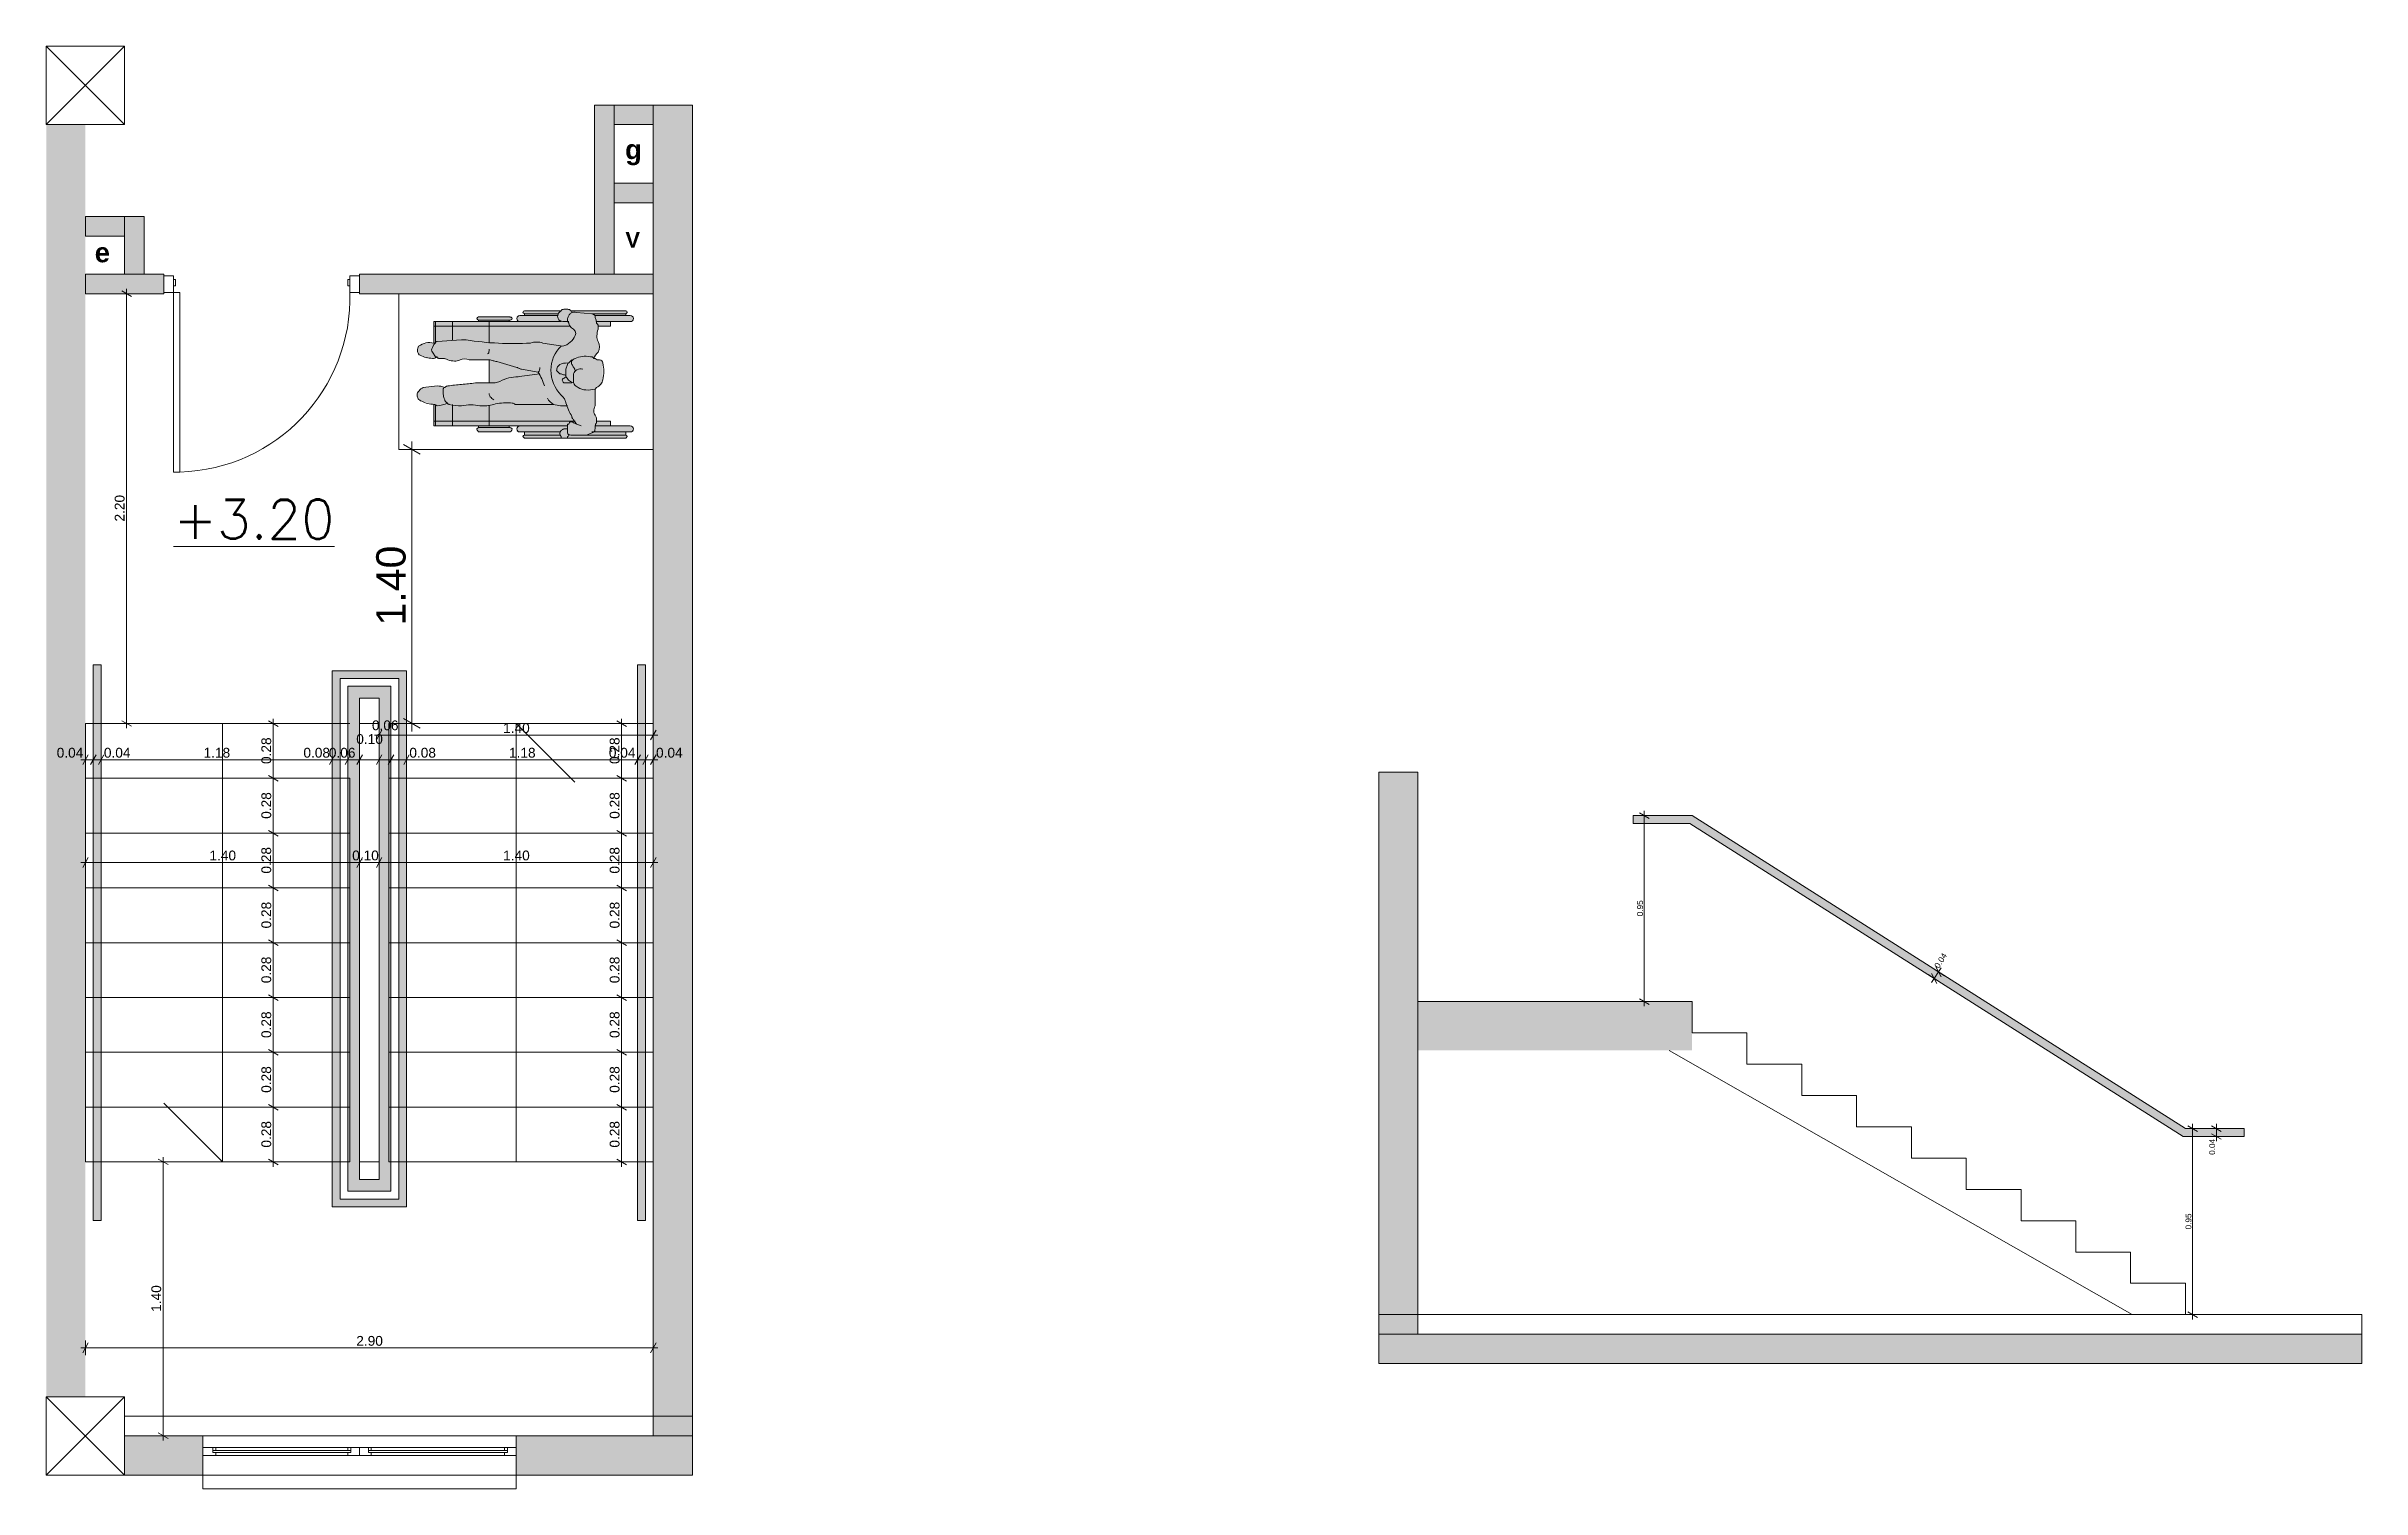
# Model space of a CAD drawing. Header units: millimetres. Extents: x 475616349 to 476941521, y 4620115302 to 4621446928.
# Drawn here: x 476929696 to 476941521, y 4620494084 to 4620501454 of the extents above; entities that cross this region are included whole.
import ezdxf

# ---------------------------------------------------------------- set-up
doc = ezdxf.new("R2010")
doc.units = ezdxf.units.MM
doc.header["$MEASUREMENT"] = 0
doc.set_wipeout_variables(frame=1)
doc.linetypes.add('Wipeout_Contour', pattern=[1000, 0, -1000])
for name, color, linetype, lineweight in [('2D Drafting - General_Pen_No__1_Pen_No__7', 7, 'Continuous', 0), ('2D Drafting - General_Pen_No__1_Pen_No__7_Pen_No__7', 7, 'Continuous', 0), ('2D Drafting - General_Pen_No__250_Pen_No__7', 7, 'Continuous', 0), ('2D Drafting - General_Pen_No__250_Pen_No__7_Pen_No__250', 7, 'Continuous', 0), ('2D Drafting - General_Pen_No__250_Pen_No__7_Pen_No__7', 7, 'Continuous', 0), ('a-iataki_Pen_No__1_Pen_No__1', 1, 'Continuous', 0), ('Doors_Pen_No__7_Pen_No__7_Pen_No__7', 7, 'Continuous', 0), ('G-Anno-Nplt_Pen_No__250', 7, 'Continuous', 0), ('G-Anno-Nplt_Pen_No__7', 7, 'Continuous', 0), ('gegmebi_Pen_No__7_Pen_No__4', 7, 'Continuous', 0), ('gegmebi_Pen_No__7_Pen_No__7', 7, 'Continuous', 0), ('kar-panjara_Pen_No__7_Pen_No__7_Pen_No__7', 7, 'Continuous', 0), ('New_._Pen_No__1', 1, 'Continuous', 0), ('New_0_Pen_No__42_Pen_No__250_Pen_No__1', 1, 'Continuous', 0), ('New_2D Drafting - General_Pen_No__1', 1, 'Continuous', 0), ('New_2D Drafting - General_Pen_No__250_Pen_No__7_Pen_No__250', 7, 'Continuous', 0), ('New_2D Drafting - General_Pen_No__250_Pen_No__7_Pen_No__7', 7, 'Continuous', 0), ('New_2D Drafting - General_Pen_No__30_Pen_No__9_Pen_No__9_Pen_No__250', 7, 'Continuous', 0), ('New_2D Drafting - General_Pen_No__30_Pen_No__9_Pen_No__9_Pen_No__4', 7, 'Continuous', 0), ('New_2D Drafting - General_Pen_No__4', 7, 'Continuous', 0), ('New_2D Drafting - General_Pen_No__7_Pen_No__4', 7, 'Continuous', 0), ('New_Car-Art_Pen_No__1', 1, 'Continuous', 0), ('New_Car-Art_Pen_No__4', 7, 'Continuous', 0), ('New_reg_nak_Pen_No__7', 7, 'Continuous', 0), ('New_shenobebi_Pen_No__4', 7, 'Continuous', 0), ('New_shenobebi_Pen_No__7', 7, 'Continuous', 0), ('zoma_Pen_No__142', 142, 'Continuous', 0)]:
    doc.layers.add(name, color=color, linetype=linetype, lineweight=lineweight)
doc.layers.add('New_Car-Art_Pen_No__23', color=7, linetype='Continuous', lineweight=0, true_color=0x6a6a6a)
doc.layers.add('zoma', color=7, linetype='Continuous')
doc.styles.add('GENERATED_STYLE_2', font='arial.ttf')
doc.styles.add('GENERATED_STYLE_3', font='arialbd.ttf')
doc.dimstyles.new('GENERATED_STYLE__15', dxfattribs={"dimtxt": 150, "dimasz": 64.421331, "dimexe": 0.18, "dimexo": 3, "dimgap": 0.09, "dimtad": 1, "dimlfac": 0.001, "dimzin": 0, "dimdsep": 46, "dimtxsty": 'GENERATED_STYLE_2', "dimblk": 'ARROWHEAD_2', "dimblk1": 'ARROWHEAD_2', "dimblk2": 'ARROWHEAD_2', "dimcen": 0.09, "dimclrd": 142, "dimclre": 142, "dimclrt": 142, "dimadec": 0, "dimazin": 0, "dimtfac": 1, "dimtdec": 4, "dimtmove": 0, "dimatfit": 3, "dimfxl": 1, "dimtolj": 1, "dimtzin": 0, "dimarcsym": 0})
doc.dimstyles.new('GENERATED_STYLE__16', dxfattribs={"dimtxt": 50, "dimasz": 38, "dimexe": 0.18, "dimexo": 3, "dimgap": 0.09, "dimtad": 1, "dimlfac": 0.001, "dimzin": 0, "dimdsep": 46, "dimtxsty": 'GENERATED_STYLE_2', "dimblk": 'ARROWHEAD_2', "dimblk1": 'ARROWHEAD_2', "dimblk2": 'ARROWHEAD_2', "dimcen": 0.09, "dimclrd": 142, "dimclre": 142, "dimclrt": 142, "dimadec": 0, "dimazin": 0, "dimtfac": 1, "dimtdec": 4, "dimtmove": 0, "dimatfit": 3, "dimfxl": 1, "dimtolj": 1, "dimtzin": 0, "dimarcsym": 0})
doc.dimstyles.new('GENERATED_STYLE__17', dxfattribs={"dimtxt": 50, "dimasz": 38, "dimexe": 0.18, "dimexo": 3, "dimgap": 0.09, "dimtad": 1, "dimtih": 1, "dimtoh": 1, "dimlfac": 0.001, "dimzin": 0, "dimdsep": 46, "dimtxsty": 'GENERATED_STYLE_2', "dimblk": 'ARROWHEAD_2', "dimblk1": 'ARROWHEAD_2', "dimblk2": 'ARROWHEAD_2', "dimcen": 0.09, "dimclrd": 142, "dimclre": 142, "dimclrt": 142, "dimadec": 0, "dimazin": 0, "dimtfac": 1, "dimtdec": 4, "dimtmove": 0, "dimatfit": 3, "dimfxl": 1, "dimtolj": 1, "dimtzin": 0, "dimarcsym": 0})
doc.dimstyles.new('GENERATED_STYLE__49', dxfattribs={"dimtxt": 50, "dimasz": 38, "dimexe": 0.18, "dimexo": 3, "dimgap": 0.09, "dimtad": 1, "dimtih": 1, "dimtoh": 1, "dimlfac": 0.001, "dimzin": 0, "dimdsep": 46, "dimtxsty": 'GENERATED_STYLE_2', "dimblk": 'ARROWHEAD_2', "dimblk1": 'ARROWHEAD_2', "dimblk2": 'ARROWHEAD_2', "dimcen": 0.09, "dimclrd": 142, "dimclre": 142, "dimclrt": 142, "dimadec": 0, "dimazin": 0, "dimtfac": 1, "dimtdec": 4, "dimtmove": 2, "dimatfit": 3, "dimfxl": 1, "dimtolj": 1, "dimtzin": 0, "dimarcsym": 0})
doc.dimstyles.new('GENERATED_STYLE__6', dxfattribs={"dimtxt": 30.000001, "dimasz": 38, "dimexe": 0.18, "dimexo": 3, "dimgap": 0.09, "dimtad": 1, "dimlfac": 0.001, "dimzin": 0, "dimdsep": 46, "dimtxsty": 'GENERATED_STYLE_2', "dimblk": 'ARROWHEAD_2', "dimblk1": 'ARROWHEAD_2', "dimblk2": 'ARROWHEAD_2', "dimcen": 0.09, "dimclrd": 142, "dimclre": 142, "dimclrt": 142, "dimadec": 0, "dimazin": 0, "dimtfac": 1, "dimtdec": 4, "dimtmove": 0, "dimatfit": 3, "dimfxl": 1, "dimtolj": 1, "dimtzin": 0, "dimarcsym": 0})

msp = doc.modelspace()

# ---------------------------------------------------------------- texts
at = {"layer": 'a-iataki_Pen_No__1_Pen_No__1', "color": 1, "linetype": 'Continuous', "lineweight": 0, "insert": (476932653.729, 4620500505.276), "char_height": 80, "attachment_point": 1, "style": 'GENERATED_STYLE_3'}
msp.add_mtext('\\A1;{\\pql;\\fArial|b1|i0|c0|p34;V}', dxfattribs=at)
at = {"layer": 'New_._Pen_No__1', "color": 1, "linetype": 'Continuous', "lineweight": 0, "char_height": 100, "attachment_point": 2, "style": 'GENERATED_STYLE_3'}
for s, insert in [('\\A1;{\\pqc;\\fArial|b1|i0|c0|p34;g}', (476932694.649, 4620500976.794)), ('\\A1;{\\pqc;\\fArial|b1|i0|c0|p34;e}', (476929982.043, 4620500450.579))]:
    msp.add_mtext(s, dxfattribs=dict(at, insert=insert))

# ---------------------------------------------------------------- blocks, each defined once
blk = doc.blocks.new('*D515', base_point=(476577134, 4620325126))
at = {"layer": 'zoma_Pen_No__142', "color": 142, "linetype": 'Continuous', "lineweight": 0, "transparency": 16777216}
for p, q in [((476931563, 4620499394), (476931563, 4620499435)), ((476931626, 4620499394), (476931499, 4620499394)), ((476931605, 4620499370), (476931520, 4620499419)), ((476931563, 4620497994), (476931563, 4620499394)), ((476931520, 4620498019), (476931605, 4620497970)), ((476931626, 4620497994), (476931499, 4620497994)), ((476931563, 4620497953), (476931563, 4620497994))]:
    blk.add_line(p, q, dxfattribs=at)
at = {"layer": 'zoma_Pen_No__142', "color": 142, "lineweight": 0, "transparency": 16777216, "insert": (476931533, 4620498495), "char_height": 150, "attachment_point": 7, "rotation": 90, "style": 'GENERATED_STYLE_2'}
blk.add_mtext('\\A1;{\\pql;\\fArial CYR|b0|i0|c204|p34;1.40}', dxfattribs=at)
blk = doc.blocks.new('ARROWHEAD_2')
at = {"color": 0, "linetype": 'Continuous', "lineweight": 0}
for p, q in [((0, 0), (-1, 0)), ((-0.38, -0.66), (0.38, 0.66))]:
    blk.add_line(p, q, dxfattribs=at)
blk = doc.blocks.new('*D516', base_point=(476577134, 4620325126))
at = {"layer": 'zoma_Pen_No__142', "color": 142, "linetype": 'Continuous', "lineweight": 0, "transparency": 16777216}
for p, q in [((476930893, 4620496034), (476930818, 4620496034)), ((476930830, 4620496048), (476930880, 4620496019)), ((476930855, 4620495754), (476930855, 4620496034)), ((476930830, 4620495768), (476930880, 4620495739)), ((476930893, 4620495754), (476930818, 4620495754)), ((476930855, 4620495729), (476930855, 4620495754))]:
    blk.add_line(p, q, dxfattribs=at)
at = {"layer": 'zoma_Pen_No__142', "color": 142, "lineweight": 0, "transparency": 16777216, "insert": (476930845, 4620495827), "char_height": 50, "attachment_point": 7, "rotation": 90, "style": 'GENERATED_STYLE_2'}
blk.add_mtext('\\A1;{\\pql;\\fArial CYR|b0|i0|c204|p34;0.28}', dxfattribs=at)
blk = doc.blocks.new('*D517', base_point=(476577134, 4620325126))
at = {"layer": 'zoma_Pen_No__142', "color": 142, "linetype": 'Continuous', "lineweight": 0, "transparency": 16777216}
for p, q in [((476930893, 4620496314), (476930818, 4620496314)), ((476930830, 4620496328), (476930880, 4620496299)), ((476930855, 4620496034), (476930855, 4620496314)), ((476930893, 4620496034), (476930818, 4620496034)), ((476930830, 4620496048), (476930880, 4620496019))]:
    blk.add_line(p, q, dxfattribs=at)
at = {"layer": 'zoma_Pen_No__142', "color": 142, "lineweight": 0, "transparency": 16777216, "insert": (476930845, 4620496107), "char_height": 50, "attachment_point": 7, "rotation": 90, "style": 'GENERATED_STYLE_2'}
blk.add_mtext('\\A1;{\\pql;\\fArial CYR|b0|i0|c204|p34;0.28}', dxfattribs=at)
blk = doc.blocks.new('*D518', base_point=(476577134, 4620325126))
at = {"layer": 'zoma_Pen_No__142', "color": 142, "linetype": 'Continuous', "lineweight": 0, "transparency": 16777216}
for p, q in [((476930893, 4620496594), (476930818, 4620496594)), ((476930830, 4620496608), (476930880, 4620496579)), ((476930855, 4620496314), (476930855, 4620496594)), ((476930893, 4620496314), (476930818, 4620496314)), ((476930830, 4620496328), (476930880, 4620496299))]:
    blk.add_line(p, q, dxfattribs=at)
at = {"layer": 'zoma_Pen_No__142', "color": 142, "lineweight": 0, "transparency": 16777216, "insert": (476930845, 4620496387), "char_height": 50, "attachment_point": 7, "rotation": 90, "style": 'GENERATED_STYLE_2'}
blk.add_mtext('\\A1;{\\pql;\\fArial CYR|b0|i0|c204|p34;0.28}', dxfattribs=at)
blk = doc.blocks.new('*D519', base_point=(476577134, 4620325126))
at = {"layer": 'zoma_Pen_No__142', "color": 142, "linetype": 'Continuous', "lineweight": 0, "transparency": 16777216}
for p, q in [((476930893, 4620496874), (476930818, 4620496874)), ((476930830, 4620496888), (476930880, 4620496859)), ((476930855, 4620496594), (476930855, 4620496874)), ((476930893, 4620496594), (476930818, 4620496594)), ((476930830, 4620496608), (476930880, 4620496579))]:
    blk.add_line(p, q, dxfattribs=at)
at = {"layer": 'zoma_Pen_No__142', "color": 142, "lineweight": 0, "transparency": 16777216, "insert": (476930845, 4620496667), "char_height": 50, "attachment_point": 7, "rotation": 90, "style": 'GENERATED_STYLE_2'}
blk.add_mtext('\\A1;{\\pql;\\fArial CYR|b0|i0|c204|p34;0.28}', dxfattribs=at)
blk = doc.blocks.new('*D520', base_point=(476577134, 4620325126))
at = {"layer": 'zoma_Pen_No__142', "color": 142, "linetype": 'Continuous', "lineweight": 0, "transparency": 16777216}
for p, q in [((476930893, 4620497154), (476930818, 4620497154)), ((476930830, 4620497168), (476930880, 4620497139)), ((476930855, 4620496874), (476930855, 4620497154)), ((476930893, 4620496874), (476930818, 4620496874)), ((476930830, 4620496888), (476930880, 4620496859))]:
    blk.add_line(p, q, dxfattribs=at)
at = {"layer": 'zoma_Pen_No__142', "color": 142, "lineweight": 0, "transparency": 16777216, "insert": (476930845, 4620496947), "char_height": 50, "attachment_point": 7, "rotation": 90, "style": 'GENERATED_STYLE_2'}
blk.add_mtext('\\A1;{\\pql;\\fArial CYR|b0|i0|c204|p34;0.28}', dxfattribs=at)
blk = doc.blocks.new('*D521', base_point=(476577134, 4620325126))
at = {"layer": 'zoma_Pen_No__142', "color": 142, "linetype": 'Continuous', "lineweight": 0, "transparency": 16777216}
for p, q in [((476930893, 4620497434), (476930818, 4620497434)), ((476930830, 4620497448), (476930880, 4620497419)), ((476930855, 4620497154), (476930855, 4620497434)), ((476930893, 4620497154), (476930818, 4620497154)), ((476930830, 4620497168), (476930880, 4620497139))]:
    blk.add_line(p, q, dxfattribs=at)
at = {"layer": 'zoma_Pen_No__142', "color": 142, "lineweight": 0, "transparency": 16777216, "insert": (476930845, 4620497227), "char_height": 50, "attachment_point": 7, "rotation": 90, "style": 'GENERATED_STYLE_2'}
blk.add_mtext('\\A1;{\\pql;\\fArial CYR|b0|i0|c204|p34;0.28}', dxfattribs=at)
blk = doc.blocks.new('*D522', base_point=(476577134, 4620325126))
at = {"layer": 'zoma_Pen_No__142', "color": 142, "linetype": 'Continuous', "lineweight": 0, "transparency": 16777216}
for p, q in [((476930893, 4620497714), (476930818, 4620497714)), ((476930830, 4620497728), (476930880, 4620497699)), ((476930855, 4620497434), (476930855, 4620497714)), ((476930893, 4620497434), (476930818, 4620497434)), ((476930830, 4620497448), (476930880, 4620497419))]:
    blk.add_line(p, q, dxfattribs=at)
at = {"layer": 'zoma_Pen_No__142', "color": 142, "lineweight": 0, "transparency": 16777216, "insert": (476930845, 4620497507), "char_height": 50, "attachment_point": 7, "rotation": 90, "style": 'GENERATED_STYLE_2'}
blk.add_mtext('\\A1;{\\pql;\\fArial CYR|b0|i0|c204|p34;0.28}', dxfattribs=at)
blk = doc.blocks.new('*D523', base_point=(476577134, 4620325126))
at = {"layer": 'zoma_Pen_No__142', "color": 142, "linetype": 'Continuous', "lineweight": 0, "transparency": 16777216}
for p, q in [((476930880, 4620497979), (476930830, 4620498008)), ((476930855, 4620497994), (476930855, 4620498018)), ((476930893, 4620497994), (476930818, 4620497994)), ((476930855, 4620497714), (476930855, 4620497994)), ((476930893, 4620497714), (476930818, 4620497714)), ((476930830, 4620497728), (476930880, 4620497699))]:
    blk.add_line(p, q, dxfattribs=at)
at = {"layer": 'zoma_Pen_No__142', "color": 142, "lineweight": 0, "transparency": 16777216, "insert": (476930845, 4620497787), "char_height": 50, "attachment_point": 7, "rotation": 90, "style": 'GENERATED_STYLE_2'}
blk.add_mtext('\\A1;{\\pql;\\fArial CYR|b0|i0|c204|p34;0.28}', dxfattribs=at)
blk = doc.blocks.new('*D524', base_point=(476577134, 4620325126))
at = {"layer": 'zoma_Pen_No__142', "color": 142, "linetype": 'Continuous', "lineweight": 0, "transparency": 16777216}
for p, q in [((476932671, 4620496034), (476932596, 4620496034)), ((476932609, 4620496048), (476932659, 4620496019)), ((476932634, 4620495754), (476932634, 4620496034)), ((476932609, 4620495768), (476932659, 4620495739)), ((476932671, 4620495754), (476932596, 4620495754)), ((476932634, 4620495729), (476932634, 4620495754))]:
    blk.add_line(p, q, dxfattribs=at)
at = {"layer": 'zoma_Pen_No__142', "color": 142, "lineweight": 0, "transparency": 16777216, "insert": (476932624, 4620495827), "char_height": 50, "attachment_point": 7, "rotation": 90, "style": 'GENERATED_STYLE_2'}
blk.add_mtext('\\A1;{\\pql;\\fArial CYR|b0|i0|c204|p34;0.28}', dxfattribs=at)
blk = doc.blocks.new('*D525', base_point=(476577134, 4620325126))
at = {"layer": 'zoma_Pen_No__142', "color": 142, "linetype": 'Continuous', "lineweight": 0, "transparency": 16777216}
for p, q in [((476932671, 4620496314), (476932596, 4620496314)), ((476932609, 4620496328), (476932659, 4620496299)), ((476932634, 4620496034), (476932634, 4620496314)), ((476932671, 4620496034), (476932596, 4620496034)), ((476932609, 4620496048), (476932659, 4620496019))]:
    blk.add_line(p, q, dxfattribs=at)
at = {"layer": 'zoma_Pen_No__142', "color": 142, "lineweight": 0, "transparency": 16777216, "insert": (476932624, 4620496107), "char_height": 50, "attachment_point": 7, "rotation": 90, "style": 'GENERATED_STYLE_2'}
blk.add_mtext('\\A1;{\\pql;\\fArial CYR|b0|i0|c204|p34;0.28}', dxfattribs=at)
blk = doc.blocks.new('*D526', base_point=(476577134, 4620325126))
at = {"layer": 'zoma_Pen_No__142', "color": 142, "linetype": 'Continuous', "lineweight": 0, "transparency": 16777216}
for p, q in [((476932671, 4620496594), (476932596, 4620496594)), ((476932609, 4620496608), (476932659, 4620496579)), ((476932634, 4620496314), (476932634, 4620496594)), ((476932671, 4620496314), (476932596, 4620496314)), ((476932609, 4620496328), (476932659, 4620496299))]:
    blk.add_line(p, q, dxfattribs=at)
at = {"layer": 'zoma_Pen_No__142', "color": 142, "lineweight": 0, "transparency": 16777216, "insert": (476932624, 4620496387), "char_height": 50, "attachment_point": 7, "rotation": 90, "style": 'GENERATED_STYLE_2'}
blk.add_mtext('\\A1;{\\pql;\\fArial CYR|b0|i0|c204|p34;0.28}', dxfattribs=at)
blk = doc.blocks.new('*D527', base_point=(476577134, 4620325126))
at = {"layer": 'zoma_Pen_No__142', "color": 142, "linetype": 'Continuous', "lineweight": 0, "transparency": 16777216}
for p, q in [((476932671, 4620496874), (476932596, 4620496874)), ((476932609, 4620496888), (476932659, 4620496859)), ((476932634, 4620496594), (476932634, 4620496874)), ((476932671, 4620496594), (476932596, 4620496594)), ((476932609, 4620496608), (476932659, 4620496579))]:
    blk.add_line(p, q, dxfattribs=at)
at = {"layer": 'zoma_Pen_No__142', "color": 142, "lineweight": 0, "transparency": 16777216, "insert": (476932624, 4620496667), "char_height": 50, "attachment_point": 7, "rotation": 90, "style": 'GENERATED_STYLE_2'}
blk.add_mtext('\\A1;{\\pql;\\fArial CYR|b0|i0|c204|p34;0.28}', dxfattribs=at)
blk = doc.blocks.new('*D528', base_point=(476577134, 4620325126))
at = {"layer": 'zoma_Pen_No__142', "color": 142, "linetype": 'Continuous', "lineweight": 0, "transparency": 16777216}
for p, q in [((476932671, 4620497154), (476932596, 4620497154)), ((476932609, 4620497168), (476932659, 4620497139)), ((476932634, 4620496874), (476932634, 4620497154)), ((476932671, 4620496874), (476932596, 4620496874)), ((476932609, 4620496888), (476932659, 4620496859))]:
    blk.add_line(p, q, dxfattribs=at)
at = {"layer": 'zoma_Pen_No__142', "color": 142, "lineweight": 0, "transparency": 16777216, "insert": (476932624, 4620496947), "char_height": 50, "attachment_point": 7, "rotation": 90, "style": 'GENERATED_STYLE_2'}
blk.add_mtext('\\A1;{\\pql;\\fArial CYR|b0|i0|c204|p34;0.28}', dxfattribs=at)
blk = doc.blocks.new('*D529', base_point=(476577134, 4620325126))
at = {"layer": 'zoma_Pen_No__142', "color": 142, "linetype": 'Continuous', "lineweight": 0, "transparency": 16777216}
for p, q in [((476932671, 4620497434), (476932596, 4620497434)), ((476932609, 4620497448), (476932659, 4620497419)), ((476932634, 4620497154), (476932634, 4620497434)), ((476932671, 4620497154), (476932596, 4620497154)), ((476932609, 4620497168), (476932659, 4620497139))]:
    blk.add_line(p, q, dxfattribs=at)
at = {"layer": 'zoma_Pen_No__142', "color": 142, "lineweight": 0, "transparency": 16777216, "insert": (476932624, 4620497227), "char_height": 50, "attachment_point": 7, "rotation": 90, "style": 'GENERATED_STYLE_2'}
blk.add_mtext('\\A1;{\\pql;\\fArial CYR|b0|i0|c204|p34;0.28}', dxfattribs=at)
blk = doc.blocks.new('*D530', base_point=(476577134, 4620325126))
at = {"layer": 'zoma_Pen_No__142', "color": 142, "linetype": 'Continuous', "lineweight": 0, "transparency": 16777216}
for p, q in [((476932671, 4620497714), (476932596, 4620497714)), ((476932609, 4620497728), (476932659, 4620497699)), ((476932634, 4620497434), (476932634, 4620497714)), ((476932671, 4620497434), (476932596, 4620497434)), ((476932609, 4620497448), (476932659, 4620497419))]:
    blk.add_line(p, q, dxfattribs=at)
at = {"layer": 'zoma_Pen_No__142', "color": 142, "lineweight": 0, "transparency": 16777216, "insert": (476932624, 4620497507), "char_height": 50, "attachment_point": 7, "rotation": 90, "style": 'GENERATED_STYLE_2'}
blk.add_mtext('\\A1;{\\pql;\\fArial CYR|b0|i0|c204|p34;0.28}', dxfattribs=at)
blk = doc.blocks.new('*D531', base_point=(476577134, 4620325126))
at = {"layer": 'zoma_Pen_No__142', "color": 142, "linetype": 'Continuous', "lineweight": 0, "transparency": 16777216}
for p, q in [((476932659, 4620497979), (476932609, 4620498008)), ((476932634, 4620497994), (476932634, 4620498018)), ((476932671, 4620497994), (476932596, 4620497994)), ((476932634, 4620497714), (476932634, 4620497994)), ((476932671, 4620497714), (476932596, 4620497714)), ((476932609, 4620497728), (476932659, 4620497699))]:
    blk.add_line(p, q, dxfattribs=at)
at = {"layer": 'zoma_Pen_No__142', "color": 142, "lineweight": 0, "transparency": 16777216, "insert": (476932624, 4620497787), "char_height": 50, "attachment_point": 7, "rotation": 90, "style": 'GENERATED_STYLE_2'}
blk.add_mtext('\\A1;{\\pql;\\fArial CYR|b0|i0|c204|p34;0.28}', dxfattribs=at)
blk = doc.blocks.new('*D532', base_point=(476577134, 4620325126))
at = {"layer": 'zoma_Pen_No__142', "color": 142, "linetype": 'Continuous', "lineweight": 0, "transparency": 16777216}
for p, q in [((476929910, 4620494829), (476929882, 4620494779)), ((476929896, 4620494767), (476929896, 4620494842)), ((476932782, 4620494779), (476932810, 4620494829)), ((476932796, 4620494767), (476932796, 4620494842)), ((476929872, 4620494804), (476929896, 4620494804)), ((476929896, 4620494804), (476932796, 4620494804)), ((476932796, 4620494804), (476932820, 4620494804))]:
    blk.add_line(p, q, dxfattribs=at)
at = {"layer": 'zoma_Pen_No__142', "color": 142, "lineweight": 0, "transparency": 16777216, "insert": (476931279, 4620494814), "char_height": 50, "attachment_point": 7, "style": 'GENERATED_STYLE_2'}
blk.add_mtext('\\A1;{\\pql;\\fArial CYR|b0|i0|c204|p34;2.90}', dxfattribs=at)
blk = doc.blocks.new('*D533', base_point=(476577134, 4620325126))
at = {"layer": 'zoma_Pen_No__142', "color": 142, "linetype": 'Continuous', "lineweight": 0, "transparency": 16777216}
for p, q in [((476930144, 4620500190), (476930069, 4620500190)), ((476930131, 4620500176), (476930081, 4620500205)), ((476930106, 4620500190), (476930106, 4620500215)), ((476930106, 4620497994), (476930106, 4620500190)), ((476930081, 4620498008), (476930131, 4620497980)), ((476930144, 4620497994), (476930069, 4620497994)), ((476930106, 4620497970), (476930106, 4620497994))]:
    blk.add_line(p, q, dxfattribs=at)
at = {"layer": 'zoma_Pen_No__142', "color": 142, "lineweight": 0, "transparency": 16777216, "insert": (476930096, 4620499026), "char_height": 50, "attachment_point": 7, "rotation": 90, "style": 'GENERATED_STYLE_2'}
blk.add_mtext('\\A1;{\\pql;\\fArial CYR|b0|i0|c204|p34;2.20}', dxfattribs=at)
blk = doc.blocks.new('*D534', base_point=(476577134, 4620325126))
at = {"layer": 'zoma_Pen_No__142', "color": 142, "linetype": 'Continuous', "lineweight": 0, "transparency": 16777216}
for p, q in [((476930318, 4620495740), (476930268, 4620495768)), ((476930293, 4620495754), (476930293, 4620495778)), ((476930330, 4620495754), (476930255, 4620495754)), ((476930293, 4620494354), (476930293, 4620495754)), ((476930330, 4620494354), (476930255, 4620494354)), ((476930268, 4620494369), (476930318, 4620494340)), ((476930293, 4620494330), (476930293, 4620494354))]:
    blk.add_line(p, q, dxfattribs=at)
at = {"layer": 'zoma_Pen_No__142', "color": 142, "lineweight": 0, "transparency": 16777216, "insert": (476930283, 4620494988), "char_height": 50, "attachment_point": 7, "rotation": 90, "style": 'GENERATED_STYLE_2'}
blk.add_mtext('\\A1;{\\pql;\\fArial CYR|b0|i0|c204|p34;1.40}', dxfattribs=at)
blk = doc.blocks.new('*D2077', base_point=(476577134, 4620325126))
at = {"layer": 'zoma_Pen_No__142', "color": 142, "linetype": 'Continuous', "lineweight": 0, "transparency": 16777216}
for p, q in [((476929910, 4620497309), (476929882, 4620497259)), ((476929896, 4620497247), (476929896, 4620497322)), ((476931310, 4620497309), (476931282, 4620497259)), ((476931296, 4620497247), (476931296, 4620497322)), ((476929872, 4620497284), (476929896, 4620497284)), ((476929896, 4620497284), (476931296, 4620497284))]:
    blk.add_line(p, q, dxfattribs=at)
at = {"layer": 'zoma_Pen_No__142', "color": 142, "lineweight": 0, "transparency": 16777216, "char_height": 50, "attachment_point": 7, "style": 'GENERATED_STYLE_2'}
for s, insert in [('\\A1;{\\pql;\\fArial CYR|b0|i0|c204|p34;1.40}', (476930529, 4620497294)), ('\\A1;{\\pql;\\fArial CYR|b0|i0|c204|p34;0.10}', (476931258, 4620497294))]:
    blk.add_mtext(s, dxfattribs=dict(at, insert=insert))
blk = doc.blocks.new('*D2078', base_point=(476577134, 4620325126))
at = {"layer": 'zoma_Pen_No__142', "color": 142, "linetype": 'Continuous', "lineweight": 0, "transparency": 16777216}
for p, q in [((476931310, 4620497309), (476931282, 4620497259)), ((476931296, 4620497247), (476931296, 4620497322))]:
    blk.add_line(p, q, dxfattribs=at)
blk = doc.blocks.new('*D2079', base_point=(476577134, 4620325126))
at = {"layer": 'zoma_Pen_No__142', "color": 142, "linetype": 'Continuous', "lineweight": 0, "transparency": 16777216}
for p, q in [((476931310, 4620497309), (476931282, 4620497259)), ((476931296, 4620497247), (476931296, 4620497322)), ((476931410, 4620497309), (476931382, 4620497259)), ((476931396, 4620497247), (476931396, 4620497322)), ((476931296, 4620497284), (476931396, 4620497284))]:
    blk.add_line(p, q, dxfattribs=at)
blk = doc.blocks.new('*D2080', base_point=(476577134, 4620325126))
at = {"layer": 'zoma_Pen_No__142', "color": 142, "linetype": 'Continuous', "lineweight": 0, "transparency": 16777216}
for p, q in [((476931410, 4620497309), (476931382, 4620497259)), ((476931396, 4620497247), (476931396, 4620497322)), ((476932782, 4620497259), (476932810, 4620497309)), ((476932796, 4620497247), (476932796, 4620497322)), ((476931396, 4620497284), (476932796, 4620497284)), ((476932796, 4620497284), (476932820, 4620497284))]:
    blk.add_line(p, q, dxfattribs=at)
at = {"layer": 'zoma_Pen_No__142', "color": 142, "lineweight": 0, "transparency": 16777216, "insert": (476932029, 4620497294), "char_height": 50, "attachment_point": 7, "style": 'GENERATED_STYLE_2'}
blk.add_mtext('\\A1;{\\pql;\\fArial CYR|b0|i0|c204|p34;1.40}', dxfattribs=at)
blk = doc.blocks.new('*D2081', base_point=(476577134, 4620325126))
at = {"layer": 'zoma_Pen_No__142', "color": 142, "linetype": 'Continuous', "lineweight": 0, "transparency": 16777216}
for p, q in [((476931372, 4620497935), (476931396, 4620497935)), ((476931410, 4620497960), (476931382, 4620497910)), ((476931396, 4620497898), (476931396, 4620497973)), ((476931396, 4620497935), (476932796, 4620497935)), ((476932782, 4620497910), (476932810, 4620497960)), ((476932796, 4620497898), (476932796, 4620497973)), ((476932796, 4620497935), (476932820, 4620497935))]:
    blk.add_line(p, q, dxfattribs=at)
at = {"layer": 'zoma_Pen_No__142', "color": 142, "lineweight": 0, "transparency": 16777216, "insert": (476932029, 4620497945), "char_height": 50, "attachment_point": 7, "style": 'GENERATED_STYLE_2'}
blk.add_mtext('\\A1;{\\pql;\\fArial CYR|b0|i0|c204|p34;1.40}', dxfattribs=at)
blk = doc.blocks.new('*D2082', base_point=(476577134, 4620325126))
at = {"layer": 'zoma_Pen_No__142', "color": 142, "linetype": 'Continuous', "lineweight": 0, "transparency": 16777216}
for p, q in [((476929872, 4620497809), (476929896, 4620497809)), ((476929910, 4620497834), (476929882, 4620497784)), ((476929896, 4620497771), (476929896, 4620497846)), ((476929896, 4620497809), (476929936, 4620497809)), ((476929950, 4620497834), (476929922, 4620497784)), ((476929936, 4620497771), (476929936, 4620497846))]:
    blk.add_line(p, q, dxfattribs=at)
at = {"layer": 'zoma_Pen_No__142', "color": 142, "lineweight": 0, "transparency": 16777216, "insert": (476929749, 4620497819), "char_height": 50, "attachment_point": 7, "style": 'GENERATED_STYLE_2'}
blk.add_mtext('\\A1;{\\pql;\\fArial CYR|b0|i0|c204|p34;0.04}', dxfattribs=at)
blk = doc.blocks.new('*D2083', base_point=(476577134, 4620325126))
at = {"layer": 'zoma_Pen_No__142', "color": 142, "linetype": 'Continuous', "lineweight": 0, "transparency": 16777216}
for p, q in [((476929950, 4620497834), (476929922, 4620497784)), ((476929936, 4620497771), (476929936, 4620497846)), ((476929936, 4620497809), (476929976, 4620497809)), ((476929990, 4620497834), (476929962, 4620497784)), ((476929976, 4620497771), (476929976, 4620497846))]:
    blk.add_line(p, q, dxfattribs=at)
blk = doc.blocks.new('*D2084', base_point=(476577134, 4620325126))
at = {"layer": 'zoma_Pen_No__142', "color": 142, "linetype": 'Continuous', "lineweight": 0, "transparency": 16777216}
for p, q in [((476929990, 4620497834), (476929962, 4620497784)), ((476929976, 4620497771), (476929976, 4620497846)), ((476929976, 4620497809), (476931156, 4620497809)), ((476931170, 4620497834), (476931142, 4620497784)), ((476931156, 4620497771), (476931156, 4620497846))]:
    blk.add_line(p, q, dxfattribs=at)
at = {"layer": 'zoma_Pen_No__142', "color": 142, "lineweight": 0, "transparency": 16777216, "char_height": 50, "attachment_point": 7, "style": 'GENERATED_STYLE_2'}
for s, insert in [('\\A1;{\\pql;\\fArial CYR|b0|i0|c204|p34;0.04}', (476929990, 4620497819)), ('\\A1;{\\pql;\\fArial CYR|b0|i0|c204|p34;1.18}', (476930499, 4620497819)), ('\\A1;{\\pql;\\fArial CYR|b0|i0|c204|p34;0.08}', (476931009, 4620497819)), ('\\A1;{\\pql;\\fArial CYR|b0|i0|c204|p34;0.06}', (476931139, 4620497819))]:
    blk.add_mtext(s, dxfattribs=dict(at, insert=insert))
blk = doc.blocks.new('*D2085', base_point=(476577134, 4620325126))
at = {"layer": 'zoma_Pen_No__142', "color": 142, "linetype": 'Continuous', "lineweight": 0, "transparency": 16777216}
for p, q in [((476931170, 4620497834), (476931142, 4620497784)), ((476931156, 4620497771), (476931156, 4620497846)), ((476931156, 4620497809), (476931236, 4620497809)), ((476931250, 4620497834), (476931222, 4620497784)), ((476931236, 4620497771), (476931236, 4620497846))]:
    blk.add_line(p, q, dxfattribs=at)
blk = doc.blocks.new('*D2086', base_point=(476577134, 4620325126))
at = {"layer": 'zoma_Pen_No__142', "color": 142, "linetype": 'Continuous', "lineweight": 0, "transparency": 16777216}
for p, q in [((476931250, 4620497834), (476931222, 4620497784)), ((476931236, 4620497771), (476931236, 4620497846)), ((476931236, 4620497809), (476931296, 4620497809)), ((476931310, 4620497834), (476931282, 4620497784)), ((476931296, 4620497771), (476931296, 4620497846))]:
    blk.add_line(p, q, dxfattribs=at)
at = {"layer": 'zoma_Pen_No__142', "color": 142, "lineweight": 0, "transparency": 16777216, "insert": (476931279, 4620497889), "char_height": 50, "attachment_point": 7, "style": 'GENERATED_STYLE_2'}
blk.add_mtext('\\A1;{\\pql;\\fArial CYR|b0|i0|c204|p34;0.10}', dxfattribs=at)
blk = doc.blocks.new('*D2087', base_point=(476577134, 4620325126))
at = {"layer": 'zoma_Pen_No__142', "color": 142, "linetype": 'Continuous', "lineweight": 0, "transparency": 16777216}
for p, q in [((476931310, 4620497834), (476931282, 4620497784)), ((476931296, 4620497771), (476931296, 4620497846)), ((476931296, 4620497809), (476931396, 4620497809)), ((476931410, 4620497834), (476931382, 4620497784)), ((476931396, 4620497771), (476931396, 4620497846))]:
    blk.add_line(p, q, dxfattribs=at)
at = {"layer": 'zoma_Pen_No__142', "color": 142, "lineweight": 0, "transparency": 16777216, "insert": (476931359, 4620497959), "char_height": 50, "attachment_point": 7, "style": 'GENERATED_STYLE_2'}
blk.add_mtext('\\A1;{\\pql;\\fArial CYR|b0|i0|c204|p34;0.06}', dxfattribs=at)
blk = doc.blocks.new('*D2088', base_point=(476577134, 4620325126))
at = {"layer": 'zoma_Pen_No__142', "color": 142, "linetype": 'Continuous', "lineweight": 0, "transparency": 16777216}
for p, q in [((476931410, 4620497834), (476931382, 4620497784)), ((476931396, 4620497771), (476931396, 4620497846)), ((476931396, 4620497809), (476931456, 4620497809)), ((476931470, 4620497834), (476931442, 4620497784)), ((476931456, 4620497771), (476931456, 4620497846))]:
    blk.add_line(p, q, dxfattribs=at)
blk = doc.blocks.new('*D2089', base_point=(476577134, 4620325126))
at = {"layer": 'zoma_Pen_No__142', "color": 142, "linetype": 'Continuous', "lineweight": 0, "transparency": 16777216}
for p, q in [((476931470, 4620497834), (476931442, 4620497784)), ((476931456, 4620497771), (476931456, 4620497846)), ((476931456, 4620497809), (476931536, 4620497809)), ((476931550, 4620497834), (476931522, 4620497784)), ((476931536, 4620497771), (476931536, 4620497846))]:
    blk.add_line(p, q, dxfattribs=at)
blk = doc.blocks.new('*D2090', base_point=(476577134, 4620325126))
at = {"layer": 'zoma_Pen_No__142', "color": 142, "linetype": 'Continuous', "lineweight": 0, "transparency": 16777216}
for p, q in [((476931550, 4620497834), (476931522, 4620497784)), ((476931536, 4620497771), (476931536, 4620497846)), ((476931536, 4620497809), (476932716, 4620497809)), ((476932730, 4620497834), (476932702, 4620497784)), ((476932716, 4620497771), (476932716, 4620497846))]:
    blk.add_line(p, q, dxfattribs=at)
at = {"layer": 'zoma_Pen_No__142', "color": 142, "lineweight": 0, "transparency": 16777216, "char_height": 50, "attachment_point": 7, "style": 'GENERATED_STYLE_2'}
for s, insert in [('\\A1;{\\pql;\\fArial CYR|b0|i0|c204|p34;0.08}', (476931550, 4620497819)), ('\\A1;{\\pql;\\fArial CYR|b0|i0|c204|p34;1.18}', (476932059, 4620497819)), ('\\A1;{\\pql;\\fArial CYR|b0|i0|c204|p34;0.04}', (476932569, 4620497819))]:
    blk.add_mtext(s, dxfattribs=dict(at, insert=insert))
blk = doc.blocks.new('*D2091', base_point=(476577134, 4620325126))
at = {"layer": 'zoma_Pen_No__142', "color": 142, "linetype": 'Continuous', "lineweight": 0, "transparency": 16777216}
for p, q in [((476932730, 4620497834), (476932702, 4620497784)), ((476932716, 4620497771), (476932716, 4620497846)), ((476932716, 4620497809), (476932756, 4620497809)), ((476932770, 4620497834), (476932742, 4620497784)), ((476932756, 4620497771), (476932756, 4620497846))]:
    blk.add_line(p, q, dxfattribs=at)
blk = doc.blocks.new('*D2092', base_point=(476577134, 4620325126))
at = {"layer": 'zoma_Pen_No__142', "color": 142, "linetype": 'Continuous', "lineweight": 0, "transparency": 16777216}
for p, q in [((476932770, 4620497834), (476932742, 4620497784)), ((476932756, 4620497771), (476932756, 4620497846)), ((476932756, 4620497809), (476932796, 4620497809)), ((476932782, 4620497784), (476932810, 4620497834)), ((476932796, 4620497771), (476932796, 4620497846))]:
    blk.add_line(p, q, dxfattribs=at)
blk = doc.blocks.new('*D2093', base_point=(476577134, 4620325126))
at = {"layer": 'zoma_Pen_No__142', "color": 142, "linetype": 'Continuous', "lineweight": 0, "transparency": 16777216}
for p, q in [((476932782, 4620497784), (476932810, 4620497834)), ((476932796, 4620497771), (476932796, 4620497846)), ((476932796, 4620497809), (476932820, 4620497809))]:
    blk.add_line(p, q, dxfattribs=at)
at = {"layer": 'zoma_Pen_No__142', "color": 142, "lineweight": 0, "transparency": 16777216, "insert": (476932810, 4620497819), "char_height": 50, "attachment_point": 7, "style": 'GENERATED_STYLE_2'}
blk.add_mtext('\\A1;{\\pql;\\fArial CYR|b0|i0|c204|p34;0.04}', dxfattribs=at)
blk = doc.blocks.new('*D2073', base_point=(476577134, 4620325126))
at = {"layer": 'zoma_Pen_No__142', "color": 142, "linetype": 'Continuous', "lineweight": 0, "transparency": 16777216}
for p, q in [((476939307, 4620496711), (476939370, 4620496671)), ((476939325, 4620496717), (476939352, 4620496666)), ((476939328, 4620496745), (476939391, 4620496705)), ((476939360, 4620496725), (476939338, 4620496691)), ((476939373, 4620496699), (476939346, 4620496750)), ((476939373, 4620496745), (476939360, 4620496725)), ((476939338, 4620496691), (476939325, 4620496671))]:
    blk.add_line(p, q, dxfattribs=at)
at = {"layer": 'zoma_Pen_No__142', "color": 142, "lineweight": 0, "transparency": 16777216, "insert": (476939362, 4620496740), "char_height": 30, "attachment_point": 7, "rotation": 57.5932, "style": 'GENERATED_STYLE_2'}
blk.add_mtext('\\A1;{\\pql;\\fArial CYR|b0|i0|c204|p34;0.04}', dxfattribs=at)
blk = doc.blocks.new('*D2074', base_point=(476577134, 4620325126))
at = {"layer": 'zoma_Pen_No__142', "color": 142, "linetype": 'Continuous', "lineweight": 0, "transparency": 16777216}
for p, q in [((476940816, 4620495924), (476940741, 4620495924)), ((476940816, 4620495884), (476940741, 4620495884)), ((476940804, 4620495910), (476940754, 4620495938)), ((476940754, 4620495898), (476940804, 4620495870)), ((476940779, 4620495924), (476940779, 4620495948)), ((476940779, 4620495884), (476940779, 4620495924)), ((476940779, 4620495860), (476940779, 4620495884))]:
    blk.add_line(p, q, dxfattribs=at)
at = {"layer": 'zoma_Pen_No__142', "color": 142, "lineweight": 0, "transparency": 16777216, "insert": (476940773, 4620495790), "char_height": 30, "attachment_point": 7, "rotation": 90, "style": 'GENERATED_STYLE_2'}
blk.add_mtext('\\A1;{\\pql;\\fArial CYR|b0|i0|c204|p34;0.04}', dxfattribs=at)
blk = doc.blocks.new('*D2075', base_point=(476577134, 4620325126))
at = {"layer": 'zoma_Pen_No__142', "color": 142, "linetype": 'Continuous', "lineweight": 0, "transparency": 16777216}
for p, q in [((476940695, 4620495924), (476940620, 4620495924)), ((476940683, 4620495910), (476940633, 4620495938)), ((476940658, 4620495924), (476940658, 4620495948)), ((476940658, 4620494974), (476940658, 4620495924)), ((476940695, 4620494974), (476940620, 4620494974)), ((476940633, 4620494988), (476940683, 4620494959)), ((476940658, 4620494949), (476940658, 4620494974))]:
    blk.add_line(p, q, dxfattribs=at)
at = {"layer": 'zoma_Pen_No__142', "color": 142, "lineweight": 0, "transparency": 16777216, "insert": (476940652, 4620495409), "char_height": 30, "attachment_point": 7, "rotation": 90, "style": 'GENERATED_STYLE_2'}
blk.add_mtext('\\A1;{\\pql;\\fArial CYR|b0|i0|c204|p34;0.95}', dxfattribs=at)
blk = doc.blocks.new('*D2076', base_point=(476577134, 4620325126))
at = {"layer": 'zoma_Pen_No__142', "color": 142, "linetype": 'Continuous', "lineweight": 0, "transparency": 16777216}
for p, q in [((476937882, 4620497509), (476937832, 4620497538)), ((476937857, 4620497524), (476937857, 4620497548)), ((476937894, 4620497524), (476937819, 4620497524)), ((476937857, 4620496574), (476937857, 4620497524)), ((476937832, 4620496588), (476937882, 4620496559)), ((476937894, 4620496574), (476937819, 4620496574)), ((476937857, 4620496549), (476937857, 4620496574))]:
    blk.add_line(p, q, dxfattribs=at)
at = {"layer": 'zoma_Pen_No__142', "color": 142, "lineweight": 0, "transparency": 16777216, "insert": (476937851, 4620497009), "char_height": 30, "attachment_point": 7, "rotation": 90, "style": 'GENERATED_STYLE_2'}
blk.add_mtext('\\A1;{\\pql;\\fArial CYR|b0|i0|c204|p34;0.95}', dxfattribs=at)

# ---------------------------------------------------------------- dimensions: what is measured, and where the dimension line sits
at = {"layer": 'zoma', "color": 142, "linetype": 'Continuous', "lineweight": 0}
for base, p1, p2, angle, dimstyle, picture, middle, turn in [((476930106.455, 4620500190.18), (476930103.852, 4620497994.044), (476929871.548, 4620500190.18), 90, 'GENERATED_STYLE__16', '*D533', (476930071.455, 4620499090.539), 90), ((476931562.863, 4620499394.044), (476931562.863, 4620497994.044), (476931562.863, 4620499394.044), 90, 'GENERATED_STYLE__15', '*D515', (476931457.863, 4620498689.324), 90), ((476930855.256, 4620497993.594), (476931142.079, 4620497713.594), (476931142.079, 4620497993.594), 90, 'GENERATED_STYLE__16', '*D523', (476930820.256, 4620497852.021), 90), ((476932633.625, 4620497993.594), (476932920.448, 4620497713.594), (476932920.448, 4620497993.594), 90, 'GENERATED_STYLE__16', '*D531', (476932598.625, 4620497852.021), 90), ((476930855.256, 4620497713.594), (476931142.079, 4620497433.594), (476931142.079, 4620497713.594), 90, 'GENERATED_STYLE__16', '*D522', (476930820.256, 4620497572.021), 90), ((476932633.625, 4620497713.594), (476932920.448, 4620497433.594), (476932920.448, 4620497713.594), 90, 'GENERATED_STYLE__16', '*D530', (476932598.625, 4620497572.021), 90), ((476937856.9, 4620497523.648), (476938101.276, 4620496573.648), (476937917.324, 4620497523.648), 90, 'GENERATED_STYLE__6', '*D2076', (476937835.9, 4620497047.704), 90), ((476930855.256, 4620497433.594), (476931142.079, 4620497153.594), (476931142.079, 4620497433.594), 90, 'GENERATED_STYLE__16', '*D521', (476930820.256, 4620497292.021), 90), ((476932633.625, 4620497433.594), (476932920.448, 4620497153.594), (476932920.448, 4620497433.594), 90, 'GENERATED_STYLE__16', '*D529', (476932598.625, 4620497292.021), 90), ((476930855.256, 4620497153.594), (476931142.079, 4620496873.594), (476931142.079, 4620497153.594), 90, 'GENERATED_STYLE__16', '*D520', (476930820.256, 4620497012.021), 90), ((476932633.625, 4620497153.594), (476932920.448, 4620496873.594), (476932920.448, 4620497153.594), 90, 'GENERATED_STYLE__16', '*D528', (476932598.625, 4620497012.021), 90), ((476930855.256, 4620496873.594), (476931142.079, 4620496593.594), (476931142.079, 4620496873.594), 90, 'GENERATED_STYLE__16', '*D519', (476930820.256, 4620496732.021), 90), ((476932633.625, 4620496873.594), (476932920.448, 4620496593.594), (476932920.448, 4620496873.594), 90, 'GENERATED_STYLE__16', '*D527', (476932598.625, 4620496732.021), 90), ((476939338.36, 4620496691.27), (476939363.099, 4620496722.45), (476939338.36, 4620496691.27), 237.5931989, 'GENERATED_STYLE__6', '*D2073', (476939370.47, 4620496781.038), 57.5931989), ((476930855.256, 4620496593.594), (476931142.079, 4620496313.594), (476931142.079, 4620496593.594), 90, 'GENERATED_STYLE__16', '*D518', (476930820.256, 4620496452.021), 90), ((476932633.625, 4620496593.594), (476932920.448, 4620496313.594), (476932920.448, 4620496593.594), 90, 'GENERATED_STYLE__16', '*D526', (476932598.625, 4620496452.021), 90), ((476930855.256, 4620496313.594), (476931142.079, 4620496033.594), (476931142.079, 4620496313.594), 90, 'GENERATED_STYLE__16', '*D517', (476930820.256, 4620496172.021), 90), ((476932633.625, 4620496313.594), (476932920.448, 4620496033.594), (476932920.448, 4620496313.594), 90, 'GENERATED_STYLE__16', '*D525', (476932598.625, 4620496172.021), 90), ((476930855.256, 4620496033.594), (476931142.079, 4620495753.594), (476931142.079, 4620496033.594), 90, 'GENERATED_STYLE__16', '*D516', (476930820.256, 4620495892.021), 90), ((476932633.625, 4620496033.594), (476932920.448, 4620495753.594), (476932920.448, 4620496033.594), 90, 'GENERATED_STYLE__16', '*D524', (476932598.625, 4620495892.021), 90), ((476940657.511, 4620495923.988), (476940941.285, 4620494973.648), (476940921.276, 4620495923.988), 90, 'GENERATED_STYLE__6', '*D2075', (476940636.511, 4620495447.874), 90), ((476940778.649, 4620495923.988), (476940824.787, 4620495883.988), (476940816.288, 4620495923.988), 90, 'GENERATED_STYLE__6', '*D2074', (476940757.649, 4620495828.685), 90), ((476930292.727, 4620495754.044), (476930357.455, 4620494354.206), (476930352.476, 4620495754.044), 90, 'GENERATED_STYLE__16', '*D534', (476930257.727, 4620495052.552), 90)]:
    dim = msp.add_linear_dim(base=base, p1=p1, p2=p2, angle=angle, dimstyle=dimstyle, dxfattribs=at)
    dim.commit()
    dim.dimension.update_dxf_attribs({"geometry": picture, "text_midpoint": middle, "dimtype": 160, "text_rotation": turn})
for base, p1, p2, dimstyle, picture, middle in [((476929936.003, 4620497808.64), (476929896.003, 4620497322.872), (476929936.003, 4620498065.958), 'GENERATED_STYLE__17', '*D2082', (476929813.465, 4620497843.64)), ((476929976.003, 4620497808.64), (476929936.003, 4620498065.958), (476929976.003, 4620497808.64), 'GENERATED_STYLE__17', '*D2083', (476930055.394, 4620497843.64)), ((476931396.003, 4620497808.64), (476931296.003, 4620497895.865), (476931396.003, 4620497895.865), 'GENERATED_STYLE__17', '*D2087', (476931344.429, 4620497913.64)), ((476932796.003, 4620497935.363), (476931396.003, 4620498039.26), (476932796.003, 4620497935.85), 'GENERATED_STYLE__17', '*D2081', (476932094.43, 4620497970.363)), ((476931536.003, 4620497808.64), (476931456.003, 4620497955.865), (476931536.003, 4620498035.865), 'GENERATED_STYLE__17', '*D2089', (476931615.394, 4620497843.64)), ((476932716.003, 4620497808.64), (476931536.003, 4620498035.865), (476932716.003, 4620498065.958), 'GENERATED_STYLE__17', '*D2090', (476932124.43, 4620497843.64)), ((476932756.003, 4620497808.64), (476932716.003, 4620498065.958), (476932756.003, 4620498065.958), 'GENERATED_STYLE__17', '*D2091', (476932633.465, 4620497843.64)), ((476932796.003, 4620497808.64), (476932756.003, 4620498065.958), (476932796.003, 4620497655.363), 'GENERATED_STYLE__17', '*D2092', (476932875.394, 4620497843.64)), ((476931236.003, 4620497808.64), (476931156.003, 4620497865.958), (476931236.003, 4620497955.865), 'GENERATED_STYLE__17', '*D2085', (476931073.465, 4620497843.64)), ((476931296.003, 4620497808.64), (476931236.003, 4620497955.865), (476931296.003, 4620497895.865), 'GENERATED_STYLE__49', '*D2086', (476931204.423, 4620497843.64)), ((476931456.003, 4620497808.64), (476931396.003, 4620497895.865), (476931456.003, 4620497955.865), 'GENERATED_STYLE__17', '*D2088', (476931424.429, 4620497983.64)), ((476931156.003, 4620497808.64), (476929976.003, 4620497808.64), (476931156.003, 4620497865.958), 'GENERATED_STYLE__17', '*D2084', (476930564.429, 4620497843.64)), ((476932796.0028, 4620497808.6404), (476932796.003, 4620497655.3631), (476932796.0028, 4620497765.9585), 'GENERATED_STYLE__17', '*D2093', (476932794.4297, 4620497843.6404)), ((476931296.003, 4620497284.448), (476929896.003, 4620497286.713), (476931296.003, 4620497328.766), 'GENERATED_STYLE__17', '*D2077', (476930594.429, 4620497319.448)), ((476931396.003, 4620497284.448), (476931296.003, 4620497284.448), (476931396.003, 4620497388.345), 'GENERATED_STYLE__49', '*D2079', (476931322.487, 4620497319.448)), ((476931296.002690673, 4620497284.448018074), (476931296.002690673, 4620497328.766152382), (476931296.002690673, 4620497284.448018074), 'GENERATED_STYLE__17', '*D2078', (476931294.429441273, 4620497319.448018074)), ((476932796.003, 4620497284.448), (476931396.003, 4620497388.345), (476932796.003, 4620497284.935), 'GENERATED_STYLE__17', '*D2080', (476932094.43, 4620497319.448)), ((476932796.003, 4620494804.313), (476929896.003, 4620494676.217), (476932796.003, 4620494676.217), 'GENERATED_STYLE__17', '*D532', (476931344.43, 4620494839.313))]:
    dim = msp.add_linear_dim(base=base, p1=p1, p2=p2, dimstyle=dimstyle, dxfattribs=at)
    dim.commit()
    dim.dimension.update_dxf_attribs({"geometry": picture, "text_midpoint": middle, "dimtype": 160})

# ---------------------------------------------------------------- hatches: boundary and pattern name
at = {"layer": '2D Drafting - General_Pen_No__250_Pen_No__7', "linetype": 'Continuous', "lineweight": 0}
for points in [[(476938101.228, 4620496573.648), (476936701.007, 4620496573.648), (476936701.009, 4620496323.692), (476938101.22, 4620496323.649)], [(476936501.041, 4620494723.64), (476936501.041, 4620494873.648), (476941521.276, 4620494873.648), (476941521.276, 4620494723.64)]]:
    msp.add_hatch(color=7, dxfattribs=at).paths.add_polyline_path(points)
at = {"layer": '2D Drafting - General_Pen_No__250_Pen_No__7_Pen_No__7', "linetype": 'Continuous', "lineweight": 0}
for points in [[(476932995.929, 4620494354.206), (476932995.929, 4620501154.206), (476932795.929, 4620501154.206), (476932795.929, 4620494354.206)], [(476929895.929, 4620494554.206), (476929895.929, 4620501054.206), (476929695.929, 4620501054.206), (476929695.929, 4620494554.206)], [(476930495.932, 4620494154.206), (476930495.932, 4620494354.206), (476930095.929, 4620494354.206), (476930095.929, 4620494154.206)], [(476932995.929, 4620494354.206), (476932095.929, 4620494354.206), (476932095.929, 4620494154.206), (476932995.929, 4620494154.206)]]:
    msp.add_hatch(color=7, dxfattribs=at).paths.add_polyline_path(points)
at = {"layer": 'G-Anno-Nplt_Pen_No__7', "linetype": 'Continuous', "lineweight": 0}
for points in [[(476930295.959, 4620500290.342), (476929895.929, 4620500290.342), (476929895.929, 4620500190.18), (476930295.959, 4620500190.18)], [(476932795.929, 4620500290.342), (476931295.959, 4620500290.342), (476931295.959, 4620500190.18), (476932795.929, 4620500190.18)], [(476936701.041, 4620494873.648), (476936501.041, 4620494873.648), (476936501.041, 4620497745.092), (476936701.041, 4620497745.092)]]:
    msp.add_hatch(color=7, dxfattribs=at).paths.add_polyline_path(points)
at = {"layer": 'New_2D Drafting - General_Pen_No__1', "linetype": 'Continuous', "lineweight": 0}
for points in [[(476929935.929, 4620495454.044), (476929975.929, 4620495454.044), (476929975.929, 4620498294.044), (476929935.929, 4620498294.044)], [(476932755.929, 4620495454.044), (476932715.929, 4620495454.044), (476932715.929, 4620498294.044), (476932755.929, 4620498294.044)], [(476938101.276, 4620497523.648), (476937801.276, 4620497523.648), (476937801.276, 4620497483.648), (476938090.102, 4620497483.648), (476940610.102, 4620495883.988), (476940921.276, 4620495883.988), (476940921.276, 4620495923.988), (476940621.276, 4620495923.988)]]:
    msp.add_hatch(color=1, dxfattribs=at).paths.add_polyline_path(points)
h = msp.add_hatch(color=1, dxfattribs=at)
h.paths.add_polyline_path([(476931155.929, 4620495523.936), (476931535.929, 4620495523.936), (476931535.929, 4620495654.044), (476931535.929, 4620498263.951), (476931155.929, 4620498263.951)])
h.paths.add_polyline_path([(476931495.929, 4620495563.936), (476931195.929, 4620495563.936), (476931195.929, 4620498223.951), (476931495.929, 4620498223.951)], flags=0)
h = msp.add_hatch(color=1, dxfattribs=at)
h.paths.add_polyline_path([(476931235.929, 4620495603.936), (476931455.929, 4620495603.936), (476931455.929, 4620498183.951), (476931235.929, 4620498183.951)])
h.paths.add_polyline_path([(476931295.929, 4620495663.936), (476931295.929, 4620498123.951), (476931395.929, 4620498123.951), (476931395.929, 4620495663.936)], flags=0)
at = {"layer": 'New_2D Drafting - General_Pen_No__250_Pen_No__7_Pen_No__7', "linetype": 'Continuous', "lineweight": 0}
for points in [[(476932795.929, 4620501054.206), (476932795.929, 4620501154.206), (476932595.929, 4620501154.206), (476932595.929, 4620501054.206)], [(476932795.929, 4620500654.206), (476932795.929, 4620500754.205), (476932595.929, 4620500754.205), (476932595.929, 4620500654.206)]]:
    msp.add_hatch(color=7, dxfattribs=at).paths.add_polyline_path(points)
at = {"layer": 'New_2D Drafting - General_Pen_No__30_Pen_No__9_Pen_No__9_Pen_No__4', "linetype": 'Continuous', "lineweight": 0}
for points in [[(476932595.929, 4620500290.342), (476932595.929, 4620501154.206), (476932495.929, 4620501154.206), (476932495.929, 4620500290.342)], [(476930095.93, 4620500583.854), (476929895.928, 4620500583.854), (476929895.93, 4620500483.821), (476930095.93, 4620500483.821)], [(476930195.93, 4620500290.342), (476930195.93, 4620500583.854), (476930095.93, 4620500583.854), (476930095.93, 4620500290.342)]]:
    msp.add_hatch(color=7, dxfattribs=at).paths.add_polyline_path(points)
at = {"layer": 'New_Car-Art_Pen_No__1', "linetype": 'Continuous', "lineweight": 0, "true_color": 0xffffff}
msp.add_hatch(color=7, dxfattribs=at).paths.add_polyline_path([(476932349.447, 4620499452.313), (476932341.614, 4620499452.313), (476932325.948, 4620499452.313), (476932137.955, 4620499452.313), (476932130.122, 4620499460.147), (476932130.122, 4620499467.98), (476932137.955, 4620499467.98), (476932137.955, 4620499483.646), (476932114.456, 4620499483.646), (476932098.79, 4620499483.646), (476932098.79, 4620499499.312), (476932098.79, 4620499507.145), (476932114.456, 4620499514.978), (476932059.625, 4620499514.978), (476932059.625, 4620499507.145), (476932067.458, 4620499499.312), (476932075.291, 4620499499.312), (476932067.458, 4620499491.479), (476932059.625, 4620499483.646), (476931902.965, 4620499483.646), (476931895.132, 4620499491.479), (476931895.132, 4620499499.312), (476931902.965, 4620499507.145), (476931902.965, 4620499514.978), (476931675.807, 4620499514.978), (476931675.807, 4620499624.64), (476931613.143, 4620499640.306), (476931589.644, 4620499663.805), (476931597.477, 4620499695.137), (476931620.976, 4620499710.803), (476931691.473, 4620499718.636), (476931730.638, 4620499710.803), (476931746.304, 4620499718.636), (476931887.299, 4620499734.302), (476931934.297, 4620499734.302), (476931957.796, 4620499734.302), (476931957.796, 4620499851.798), (476931887.299, 4620499851.798), (476931855.967, 4620499851.798), (476931832.468, 4620499859.631), (476931808.969, 4620499851.798), (476931777.637, 4620499843.965), (476931746.304, 4620499851.798), (476931707.139, 4620499859.631), (476931691.473, 4620499867.464), (476931667.974, 4620499859.631), (476931636.642, 4620499859.631), (476931605.31, 4620499875.297), (476931589.644, 4620499898.796), (476931597.477, 4620499922.295), (476931636.642, 4620499937.961), (476931675.807, 4620499937.961), (476931675.807, 4620500047.623), (476931902.965, 4620500047.623), (476931902.965, 4620500055.456), (476931895.132, 4620500055.456), (476931895.132, 4620500063.289), (476931895.132, 4620500071.122), (476931902.965, 4620500071.122), (476932059.625, 4620500071.122), (476932067.458, 4620500071.122), (476932075.291, 4620500063.289), (476932067.458, 4620500055.456), (476932059.625, 4620500055.456), (476932059.625, 4620500047.623), (476932114.456, 4620500047.623), (476932098.79, 4620500055.456), (476932098.79, 4620500063.289), (476932098.79, 4620500071.122), (476932114.456, 4620500078.955), (476932137.955, 4620500078.955), (476932137.955, 4620500086.788), (476932130.122, 4620500094.621), (476932130.122, 4620500102.454), (476932137.955, 4620500102.454), (476932325.948, 4620500102.454), (476932341.614, 4620500110.287), (476932357.28, 4620500110.287), (476932372.946, 4620500102.454), (476932654.935, 4620500102.454), (476932662.768, 4620500102.454), (476932662.768, 4620500094.621), (476932654.935, 4620500086.788), (476932654.935, 4620500078.955), (476932678.434, 4620500078.955), (476932694.1, 4620500071.122), (476932694.1, 4620500063.289), (476932694.1, 4620500055.456), (476932678.434, 4620500047.623), (476932576.605, 4620500047.623), (476932576.605, 4620500024.124), (476932513.94, 4620500024.124), (476932513.94, 4620500008.458), (476932506.107, 4620499977.126), (476932513.94, 4620499945.794), (476932521.773, 4620499922.295), (476932513.94, 4620499890.963), (476932490.441, 4620499859.631), (476932498.274, 4620499859.631), (476932521.773, 4620499851.798), (476932529.607, 4620499843.965), (476932537.44, 4620499836.132), (476932537.44, 4620499749.968), (476932529.607, 4620499726.469), (476932506.107, 4620499710.803), (476932498.274, 4620499702.97), (476932498.274, 4620499640.306), (476932498.274, 4620499616.807), (476932490.441, 4620499593.308), (476932498.274, 4620499569.809), (476932506.107, 4620499538.477), (476932576.605, 4620499538.477), (476932576.605, 4620499514.978), (476932678.434, 4620499514.978), (476932694.1, 4620499507.145), (476932694.1, 4620499499.312), (476932694.1, 4620499483.646), (476932678.434, 4620499483.646), (476932654.935, 4620499483.646), (476932654.935, 4620499467.98), (476932662.768, 4620499467.98), (476932662.768, 4620499460.147), (476932654.935, 4620499452.313), (476932357.28, 4620499452.313)])

# ---------------------------------------------------------------- linework, layer by layer
at = {"layer": '2D Drafting - General_Pen_No__1_Pen_No__7', "color": 7, "linetype": 'Continuous', "lineweight": 0}
for p, q in [((476930095.929, 4620501454.206), (476929695.929, 4620501054.206)), ((476929695.929, 4620501454.206), (476930095.929, 4620501054.206)), ((476930095.929, 4620494554.206), (476929695.929, 4620494154.206)), ((476929695.929, 4620494554.206), (476930095.929, 4620494154.206))]:
    msp.add_line(p, q, dxfattribs=at)
at = {"layer": '2D Drafting - General_Pen_No__1_Pen_No__7', "color": 7, "linetype": 'Continuous', "lineweight": 0, "flags": 128}
for points in [[(476929695.929, 4620501454.206), (476930095.929, 4620501454.206), (476930095.929, 4620501054.206), (476929695.929, 4620501054.206)], [(476929695.929, 4620494554.206), (476930095.929, 4620494554.206), (476930095.929, 4620494154.206), (476929695.929, 4620494154.206)], [(476930095.929, 4620494454.206), (476932995.929, 4620494454.206), (476932995.929, 4620494154.206), (476930095.929, 4620494154.206)]]:
    msp.add_lwpolyline(points, close=True, dxfattribs=at)
at = {"layer": '2D Drafting - General_Pen_No__1_Pen_No__7_Pen_No__7', "color": 7, "linetype": 'Continuous', "lineweight": 0}
msp.add_arc((476930353.681, 4620500171.775), 893.239, 271.603806, 1.603806, dxfattribs=at)
at = {"layer": '2D Drafting - General_Pen_No__250_Pen_No__7', "color": 7, "linetype": 'Continuous', "lineweight": 0, "flags": 128}
msp.add_lwpolyline([(476936501.041, 4620494723.64), (476936501.041, 4620494873.648), (476941521.276, 4620494873.648), (476941521.276, 4620494723.64)], close=True, dxfattribs=at)
at = {"layer": '2D Drafting - General_Pen_No__250_Pen_No__7_Pen_No__250', "color": 7, "linetype": 'Continuous', "lineweight": 0, "flags": 128}
msp.add_lwpolyline([(476932995.929, 4620494354.206), (476932995.929, 4620501154.206), (476932795.929, 4620501154.206), (476932795.929, 4620494354.206)], close=True, dxfattribs=at)
at = {"layer": '2D Drafting - General_Pen_No__250_Pen_No__7_Pen_No__7', "color": 7, "linetype": 'Continuous', "lineweight": 0, "flags": 128}
for points in [[(476930495.932, 4620494154.206), (476930495.932, 4620494354.206), (476930095.929, 4620494354.206), (476930095.929, 4620494154.206)], [(476932995.929, 4620494354.206), (476932095.929, 4620494354.206), (476932095.929, 4620494154.206), (476932995.929, 4620494154.206)]]:
    msp.add_lwpolyline(points, close=True, dxfattribs=at)
at = {"layer": 'Doors_Pen_No__7_Pen_No__7_Pen_No__7', "color": 7, "linetype": 'Continuous', "lineweight": 0, "flags": 128}
for points in [[(476930295.959, 4620500281.442), (476930345.348, 4620500281.442), (476930345.348, 4620500196.775), (476930295.959, 4620500196.775)], [(476930345.348, 4620500263.442), (476930356.459, 4620500263.442), (476930356.459, 4620500230.108), (476930345.348, 4620500230.108)], [(476931235.459, 4620500263.442), (476931246.57, 4620500263.442), (476931246.57, 4620500230.108), (476931235.459, 4620500230.108)], [(476931295.959, 4620500281.442), (476931246.57, 4620500281.442), (476931246.57, 4620500196.775), (476931295.959, 4620500196.775)], [(476930345.348, 4620500196.775), (476930378.681, 4620500196.775), (476930378.681, 4620499278.886), (476930345.348, 4620499278.886)]]:
    msp.add_lwpolyline(points, close=True, dxfattribs=at)
at = {"layer": 'G-Anno-Nplt_Pen_No__250', "color": 7, "linetype": 'Continuous', "lineweight": 0, "flags": 128}
for points in [[(476930295.959, 4620500290.342), (476929895.929, 4620500290.342), (476929895.929, 4620500190.18), (476930295.959, 4620500190.18)], [(476932795.929, 4620500290.342), (476931295.959, 4620500290.342), (476931295.959, 4620500190.18), (476932795.929, 4620500190.18)], [(476936701.041, 4620494873.648), (476936501.041, 4620494873.648), (476936501.041, 4620497745.092), (476936701.041, 4620497745.092)]]:
    msp.add_lwpolyline(points, close=True, dxfattribs=at)
at = {"layer": 'gegmebi_Pen_No__7_Pen_No__4', "color": 7, "linetype": 'Continuous', "lineweight": 0, "flags": 128}
msp.add_lwpolyline([(476936501.041, 4620494973.648), (476941521.276, 4620494973.648), (476941521.276, 4620494873.648), (476936501.041, 4620494873.648)], dxfattribs=at)
at = {"layer": 'gegmebi_Pen_No__7_Pen_No__7', "color": 7, "linetype": 'Continuous', "lineweight": 0, "flags": 128}
for points in [[(476931245.929, 4620497714.044), (476929895.929, 4620497714.044), (476929895.929, 4620497994.044), (476931245.929, 4620497994.044)], [(476930595.929, 4620497994.044), (476930595.929, 4620495754.044), (476930295.929, 4620496054.044)], [(476932095.929, 4620495754.044), (476932095.929, 4620497994.044), (476932395.929, 4620497694.044)]]:
    msp.add_lwpolyline(points, dxfattribs=at)
for points in [[(476931395.929, 4620495754.044), (476931295.929, 4620495754.044), (476931295.929, 4620497994.044), (476931395.929, 4620497994.044)], [(476931445.929, 4620497714.044), (476931445.929, 4620497994.044), (476932795.929, 4620497994.044), (476932795.929, 4620497714.044)], [(476931245.929, 4620497434.044), (476931245.929, 4620497714.044), (476929895.929, 4620497714.044), (476929895.929, 4620497434.044)], [(476931445.929, 4620497434.044), (476931445.929, 4620497714.044), (476932795.929, 4620497714.044), (476932795.929, 4620497434.044)], [(476931245.929, 4620497154.044), (476931245.929, 4620497434.044), (476929895.929, 4620497434.044), (476929895.929, 4620497154.044)], [(476931445.929, 4620497154.044), (476931445.929, 4620497434.044), (476932795.929, 4620497434.044), (476932795.929, 4620497154.044)], [(476931245.929, 4620496874.044), (476931245.929, 4620497154.044), (476929895.929, 4620497154.044), (476929895.929, 4620496874.044)], [(476931445.929, 4620496874.044), (476931445.929, 4620497154.044), (476932795.929, 4620497154.044), (476932795.929, 4620496874.044)], [(476931245.929, 4620496594.044), (476931245.929, 4620496874.044), (476929895.929, 4620496874.044), (476929895.929, 4620496594.044)], [(476931445.929, 4620496594.044), (476931445.929, 4620496874.044), (476932795.929, 4620496874.044), (476932795.929, 4620496594.044)], [(476931245.929, 4620496314.044), (476931245.929, 4620496594.044), (476929895.929, 4620496594.044), (476929895.929, 4620496314.044)], [(476931445.929, 4620496314.044), (476931445.929, 4620496594.044), (476932795.929, 4620496594.044), (476932795.929, 4620496314.044)], [(476931245.929, 4620496034.044), (476931245.929, 4620496314.044), (476929895.929, 4620496314.044), (476929895.929, 4620496034.044)], [(476931445.929, 4620496034.044), (476931445.929, 4620496314.044), (476932795.929, 4620496314.044), (476932795.929, 4620496034.044)], [(476931245.929, 4620495754.044), (476931245.929, 4620496034.044), (476929895.929, 4620496034.044), (476929895.929, 4620495754.044)], [(476931445.929, 4620495754.044), (476931445.929, 4620496034.044), (476932795.929, 4620496034.044), (476932795.929, 4620495754.044)]]:
    msp.add_lwpolyline(points, close=True, dxfattribs=at)
at = {"layer": 'kar-panjara_Pen_No__7_Pen_No__7_Pen_No__7', "color": 7, "linetype": 'Continuous', "lineweight": 0, "flags": 128}
for points in [[(476930495.929, 4620494294.402), (476930546.359, 4620494294.402), (476930546.359, 4620494279.402), (476930546.359, 4620494269.402), (476930561.359, 4620494269.402), (476930561.359, 4620494254.402), (476930495.929, 4620494254.402)], [(476930561.359, 4620494294.402), (476930546.359, 4620494294.402), (476930546.359, 4620494279.402), (476930561.359, 4620494279.402)], [(476930546.359, 4620494279.402), (476931250.929, 4620494279.402), (476931250.929, 4620494269.402), (476930546.359, 4620494269.402)], [(476931235.929, 4620494294.402), (476931250.929, 4620494294.402), (476931250.929, 4620494279.402), (476931235.929, 4620494279.402)], [(476931295.929, 4620494294.402), (476931250.929, 4620494294.402), (476931250.929, 4620494279.402), (476931250.929, 4620494269.402), (476931235.929, 4620494269.402), (476931235.929, 4620494254.402), (476931295.929, 4620494254.402)], [(476931295.929, 4620494294.402), (476931340.929, 4620494294.402), (476931340.929, 4620494279.402), (476931340.929, 4620494269.402), (476931355.929, 4620494269.402), (476931355.929, 4620494254.402), (476931295.929, 4620494254.402)], [(476931355.929, 4620494294.402), (476931340.929, 4620494294.402), (476931340.929, 4620494279.402), (476931355.929, 4620494279.402)], [(476932050.929, 4620494279.402), (476931340.929, 4620494279.402), (476931340.929, 4620494269.402), (476932050.929, 4620494269.402)], [(476932036.254, 4620494294.402), (476932050.929, 4620494294.402), (476932050.929, 4620494279.402), (476932036.254, 4620494279.402)], [(476932095.929, 4620494294.402), (476932050.929, 4620494294.402), (476932050.929, 4620494279.402), (476932050.929, 4620494269.402), (476932036.254, 4620494269.402), (476932036.254, 4620494254.402), (476932095.929, 4620494254.402)]]:
    msp.add_lwpolyline(points, close=True, dxfattribs=at)
at = {"layer": 'New_0_Pen_No__42_Pen_No__250_Pen_No__1', "color": 1, "linetype": 'Continuous', "lineweight": 0}
for p, q in [((476937801.276, 4620497523.648), (476938101.276, 4620497523.648)), ((476938101.276, 4620497523.648), (476937801.276, 4620497523.648)), ((476937801.276, 4620497483.648), (476938091.197, 4620497483.648)), ((476940621.276, 4620495923.988), (476938101.276, 4620497523.648)), ((476940921.276, 4620495923.988), (476940621.276, 4620495923.988))]:
    msp.add_line(p, q, dxfattribs=at)
at = {"layer": 'New_2D Drafting - General_Pen_No__250_Pen_No__7_Pen_No__250', "color": 7, "linetype": 'Continuous', "lineweight": 0, "flags": 128}
for points in [[(476932795.929, 4620501054.206), (476932795.929, 4620501154.206), (476932595.929, 4620501154.206), (476932595.929, 4620501054.206)], [(476932795.929, 4620500654.206), (476932795.929, 4620500754.205), (476932595.929, 4620500754.205), (476932595.929, 4620500654.206)]]:
    msp.add_lwpolyline(points, close=True, dxfattribs=at)
at = {"layer": 'New_2D Drafting - General_Pen_No__30_Pen_No__9_Pen_No__9_Pen_No__250', "color": 7, "linetype": 'Continuous', "lineweight": 0, "flags": 128}
for points in [[(476932595.929, 4620500290.342), (476932595.929, 4620501154.206), (476932495.929, 4620501154.206), (476932495.929, 4620500290.342)], [(476930095.93, 4620500583.854), (476929895.928, 4620500583.854), (476929895.93, 4620500483.821), (476930095.93, 4620500483.821)], [(476930195.93, 4620500290.342), (476930195.93, 4620500583.854), (476930095.93, 4620500583.854), (476930095.93, 4620500290.342)]]:
    msp.add_lwpolyline(points, close=True, dxfattribs=at)
at = {"layer": 'New_2D Drafting - General_Pen_No__4', "color": 7, "linetype": 'Continuous', "lineweight": 0, "flags": 128}
for points in [[(476929935.929, 4620495454.044), (476929975.929, 4620495454.044), (476929975.929, 4620498294.044), (476929935.929, 4620498294.044)], [(476931155.929, 4620495523.936), (476931535.929, 4620495523.936), (476931535.929, 4620495654.044), (476931535.929, 4620498263.951), (476931155.929, 4620498263.951)], [(476932755.929, 4620495454.044), (476932715.929, 4620495454.044), (476932715.929, 4620498294.044), (476932755.929, 4620498294.044)], [(476931495.929, 4620495563.936), (476931195.929, 4620495563.936), (476931195.929, 4620498223.951), (476931495.929, 4620498223.951)], [(476931235.929, 4620495603.936), (476931455.929, 4620495603.936), (476931455.929, 4620498183.951), (476931235.929, 4620498183.951)], [(476931295.929, 4620495663.936), (476931295.929, 4620498123.951), (476931395.929, 4620498123.951), (476931395.929, 4620495663.936)], [(476938101.276, 4620497523.648), (476937801.276, 4620497523.648), (476937801.276, 4620497483.648), (476938090.102, 4620497483.648), (476940610.102, 4620495883.988), (476940921.276, 4620495883.988), (476940921.276, 4620495923.988), (476940621.276, 4620495923.988)]]:
    msp.add_lwpolyline(points, close=True, dxfattribs=at)
at = {"layer": 'New_2D Drafting - General_Pen_No__7_Pen_No__4', "color": 7, "linetype": 'Continuous', "lineweight": 0, "flags": 128}
msp.add_lwpolyline([(476940621.276, 4620494973.648), (476940621.276, 4620495133.678), (476940341.276, 4620495133.678), (476940341.276, 4620495293.648), (476940061.276, 4620495293.648), (476940061.276, 4620495453.648), (476939781.276, 4620495453.648), (476939781.276, 4620495613.648), (476939501.276, 4620495613.648), (476939501.276, 4620495773.648), (476939221.276, 4620495773.648), (476939221.276, 4620495933.648), (476938941.276, 4620495933.648), (476938941.276, 4620496093.648), (476938661.276, 4620496093.648), (476938661.276, 4620496253.648), (476938381.276, 4620496253.648), (476938381.276, 4620496413.648), (476938101.276, 4620496413.648), (476938101.276, 4620496573.648), (476936701.109, 4620496573.648)], dxfattribs=at)
at = {"layer": 'New_Car-Art_Pen_No__23', "color": 251, "linetype": 'Continuous', "lineweight": 0, "true_color": 0x6a6a6a}
for points in [[(476931675.807, 4620500047.623), (476931902.965, 4620500047.623)], [(476931675.807, 4620499937.961), (476931675.807, 4620500047.623)], [(476932372.946, 4620500024.124), (476931675.807, 4620500024.124)], [(476931683.64, 4620499937.961), (476931683.64, 4620500047.623)], [(476931769.804, 4620499953.627), (476931769.804, 4620500047.623)], [(476931902.965, 4620500071.122), (476932059.625, 4620500071.122)], [(476931902.965, 4620500047.623), (476931902.965, 4620500055.456)], [(476932059.625, 4620500055.456), (476931902.965, 4620500055.456)], [(476932059.625, 4620500047.623), (476931902.965, 4620500047.623)], [(476931957.796, 4620500047.623), (476931957.796, 4620499937.961)], [(476932059.625, 4620500055.456), (476932059.625, 4620500047.623)], [(476932059.625, 4620500047.623), (476932114.456, 4620500047.623)], [(476932114.456, 4620500078.955), (476932137.955, 4620500078.955)], [(476932325.948, 4620500047.623), (476932114.456, 4620500047.623)], [(476932137.955, 4620500102.454), (476932325.948, 4620500102.454)], [(476932137.955, 4620500078.955), (476932137.955, 4620500086.788)], [(476932310.282, 4620500086.788), (476932137.955, 4620500086.788)], [(476932310.282, 4620500078.955), (476932137.955, 4620500078.955)], [(476932357.28, 4620500047.623), (476932333.781, 4620500047.623)], [(476932365.113, 4620500047.623), (476932333.781, 4620500047.623)], [(476932341.614, 4620500110.287), (476932357.28, 4620500110.287)], [(476932372.946, 4620500102.454), (476932654.935, 4620500102.454)], [(476932404.278, 4620500094.621), (476932482.608, 4620500086.788)], [(476932654.935, 4620500086.788), (476932482.608, 4620500086.788)], [(476932654.935, 4620500078.955), (476932498.274, 4620500078.955)], [(476932576.605, 4620500047.623), (476932506.107, 4620500047.623)], [(476932513.94, 4620500008.458), (476932513.94, 4620500024.124)], [(476932576.605, 4620500024.124), (476932513.94, 4620500024.124)], [(476932576.605, 4620500047.623), (476932576.605, 4620500024.124)], [(476932678.434, 4620500047.623), (476932576.605, 4620500047.623)], [(476932654.935, 4620500086.788), (476932654.935, 4620500078.955)], [(476932654.935, 4620500078.955), (476932678.434, 4620500078.955)], [(476931667.974, 4620499914.462), (476931675.807, 4620499930.128)], [(476931683.64, 4620499937.961), (476931675.807, 4620499937.961)], [(476931691.473, 4620499945.794), (476931816.802, 4620499953.627)], [(476931840.301, 4620499953.627), (476931816.802, 4620499953.627)], [(476932333.781, 4620499922.295), (476932231.952, 4620499937.961)], [(476931667.974, 4620499890.963), (476931683.64, 4620499867.464)], [(476931683.64, 4620499867.464), (476931691.473, 4620499867.464)], [(476931855.967, 4620499851.798), (476931887.299, 4620499851.798)], [(476931957.796, 4620499851.798), (476931887.299, 4620499851.798)], [(476931957.796, 4620499734.302), (476931957.796, 4620499851.798)], [(476931996.961, 4620499843.965), (476932098.79, 4620499812.632)], [(476932216.286, 4620499781.3), (476932098.79, 4620499765.634)], [(476932208.453, 4620499789.133), (476932122.289, 4620499804.799)], [(476932349.447, 4620499804.799), (476932357.28, 4620499828.298)], [(476932349.447, 4620499804.799), (476932349.447, 4620499796.966)], [(476932349.447, 4620499796.966), (476932349.447, 4620499773.467)], [(476932380.779, 4620499851.798), (476932365.113, 4620499836.132)], [(476932498.274, 4620499859.631), (476932490.441, 4620499859.631)], [(476931620.976, 4620499710.803), (476931691.473, 4620499718.636)], [(476931934.297, 4620499734.302), (476931887.299, 4620499734.302)], [(476931934.297, 4620499734.302), (476931957.796, 4620499734.302)], [(476932349.447, 4620499765.634), (476932341.614, 4620499757.801)], [(476932380.779, 4620499734.302), (476932349.447, 4620499734.302)], [(476932388.612, 4620499734.302), (476932372.946, 4620499742.135)], [(476932388.612, 4620499742.135), (476932388.612, 4620499765.634)], [(476932498.274, 4620499702.97), (476932506.107, 4620499710.803)], [(476932498.274, 4620499702.97), (476932498.274, 4620499640.306)], [(476931675.807, 4620499514.978), (476931675.807, 4620499624.64)], [(476931683.64, 4620499624.64), (476931683.64, 4620499514.978)], [(476931769.804, 4620499624.64), (476931769.804, 4620499514.978)], [(476931957.796, 4620499616.807), (476931957.796, 4620499514.978)], [(476932286.783, 4620499624.64), (476932090.957, 4620499624.64)], [(476932404.278, 4620499522.811), (476932388.612, 4620499546.31)], [(476932498.274, 4620499616.807), (476932498.274, 4620499640.306)], [(476932396.445, 4620499538.477), (476931675.807, 4620499538.477)], [(476931902.965, 4620499514.978), (476931675.807, 4620499514.978)], [(476931902.965, 4620499507.145), (476931902.965, 4620499514.978)], [(476932059.625, 4620499514.978), (476931902.965, 4620499514.978)], [(476932059.625, 4620499507.145), (476931902.965, 4620499507.145)], [(476932059.625, 4620499483.646), (476931902.965, 4620499483.646)], [(476932059.625, 4620499514.978), (476932059.625, 4620499507.145)], [(476932114.456, 4620499514.978), (476932059.625, 4620499514.978)], [(476932357.28, 4620499514.978), (476932114.456, 4620499514.978)], [(476932137.955, 4620499483.646), (476932114.456, 4620499483.646)], [(476932137.955, 4620499467.98), (476932137.955, 4620499483.646)], [(476932318.115, 4620499483.646), (476932137.955, 4620499483.646)], [(476932318.115, 4620499467.98), (476932137.955, 4620499467.98)], [(476932325.948, 4620499452.313), (476932137.955, 4620499452.313)], [(476932325.948, 4620499460.147), (476932325.948, 4620499452.313)], [(476932341.614, 4620499452.313), (476932325.948, 4620499452.313)], [(476932341.614, 4620499499.312), (476932357.28, 4620499499.312)], [(476932341.614, 4620499452.313), (476932349.447, 4620499452.313)], [(476932357.28, 4620499452.313), (476932349.447, 4620499452.313)], [(476932357.28, 4620499522.811), (476932357.28, 4620499483.646)], [(476932357.28, 4620499452.313), (476932357.28, 4620499460.147)], [(476932654.935, 4620499452.313), (476932357.28, 4620499452.313)], [(476932380.779, 4620499467.98), (476932459.109, 4620499467.98)], [(476932427.777, 4620499514.978), (476932388.612, 4620499530.644)], [(476932654.935, 4620499467.98), (476932451.276, 4620499467.98)], [(476932654.935, 4620499483.646), (476932482.608, 4620499483.646)], [(476932576.605, 4620499514.978), (476932498.274, 4620499514.978)], [(476932506.107, 4620499538.477), (476932576.605, 4620499538.477)], [(476932506.107, 4620499530.644), (476932506.107, 4620499538.477)], [(476932576.605, 4620499538.477), (476932576.605, 4620499514.978)], [(476932576.605, 4620499514.978), (476932678.434, 4620499514.978)], [(476932654.935, 4620499483.646), (476932654.935, 4620499467.98)], [(476932678.434, 4620499483.646), (476932654.935, 4620499483.646)]]:
    msp.add_lwpolyline(points, dxfattribs=at)
for points in [[(476931902.965, 4620500071.122, 0.414115835), (476931895.132, 4620500063.289, 0.414115835), (476931902.965, 4620500055.456)], [(476932059.625, 4620500055.456, 0.016643577), (476932065.378, 4620500055.578, 0.063882286), (476932070.396, 4620500056.435, 0.322822806), (476932075.291, 4620500063.289, 0.322822806), (476932070.396, 4620500070.143, 0.063882286), (476932065.378, 4620500071, 0.016643577), (476932059.625, 4620500071.122)], [(476932114.456, 4620500078.955, 0.414213562), (476932098.79, 4620500063.289, 0.414213562), (476932114.456, 4620500047.623)], [(476932137.955, 4620500102.454, 0.414115835), (476932130.122, 4620500094.621), (476932137.955, 4620500086.788)], [(476932325.948, 4620500102.454, 0.177390547), (476932309.303, 4620500085.809, 0.220612915), (476932310.282, 4620500063.289)], [(476932310.282, 4620500063.289, 0.284079044), (476932333.781, 4620500047.623)], [(476932341.614, 4620500110.287, 0.016643577), (476932335.862, 4620500110.165, 0.063882286), (476932330.844, 4620500109.308, 0.322822806), (476932325.948, 4620500102.454)], [(476932404.278, 4620500094.621, 0.246108692), (476932374.904, 4620500090.705, 0.09124672), (476932364.624, 4620500079.2, 0.060464952), (476932357.28, 4620500063.289, 0.061321355), (476932358.259, 4620500051.54, 0.13593296), (476932365.113, 4620500039.79)], [(476932372.946, 4620500102.454, 0.322822806), (476932368.05, 4620500109.308, 0.063882286), (476932363.032, 4620500110.165, 0.016643577), (476932357.28, 4620500110.287)], [(476932365.113, 4620500039.79, 0.087414388), (476932366.582, 4620500032.691, 0.059879313), (476932370.988, 4620500024.124, 0.130520204), (476932388.612, 4620500008.458)], [(476932380.779, 4620500094.621, 0.027525228), (476932380.657, 4620500099.15, 0.058304419), (476932380.366, 4620500100.542, 0.109555383), (476932379.8, 4620500101.475, 0.109555383), (476932378.867, 4620500102.041, 0.05830442), (476932377.475, 4620500102.332, 0.027525227), (476932372.946, 4620500102.454)], [(476932498.274, 4620500078.955, 0.049347395), (476932493.379, 4620500082.872, 0.051920636), (476932488.361, 4620500085.564, 0.095414572), (476932482.608, 4620500086.788)], [(476932498.274, 4620500078.955, 0.080611572), (476932502.191, 4620500059.373, -0.080611572), (476932506.107, 4620500039.79)], [(476932513.94, 4620500024.124, 0.024803631), (476932513.818, 4620500028.775, 0.090924987), (476932512.961, 4620500031.957, 0.067192804), (476932510.636, 4620500035.139, 0.013146523), (476932506.107, 4620500039.79)], [(476932654.935, 4620500086.788), (476932662.768, 4620500094.621, 0.414115835), (476932654.935, 4620500102.454)], [(476932678.434, 4620500047.623, 0.414213562), (476932694.1, 4620500063.289, 0.414213562), (476932678.434, 4620500078.955)], [(476931597.477, 4620499922.295, 0.116433821), (476931591.602, 4620499899.775, 0.083880106), (476931593.071, 4620499890.351, 0.113144469), (476931597.477, 4620499883.13, 0.414115835), (476931605.31, 4620499875.297)], [(476931675.807, 4620499937.961, 0.21130873), (476931597.477, 4620499922.295)], [(476931667.974, 4620499914.462, 0.414213562), (476931667.974, 4620499890.963)], [(476931691.473, 4620499945.794, 0.186732707), (476931685.993, 4620499943.781, 0.053999243), (476931684.07, 4620499941.525, 0.015258062), (476931682.228, 4620499938.667, -0.058020928), (476931675.807, 4620499930.128)], [(476931840.301, 4620499953.627, 0.022097792), (476932004.794, 4620499936.982, 0.031217068), (476932169.288, 4620499937.961)], [(476931949.963, 4620499883.13, 0.246108692), (476931954.491, 4620499885.7, 0.102392881), (476931956.817, 4620499891.942, 0.049388989), (476931957.796, 4620499906.629)], [(476932231.952, 4620499937.961, 0.16227766), (476932169.288, 4620499937.961)], [(476932325.948, 4620499922.295, 0.21422836), (476932273.075, 4620499799.904, 0.198912367), (476932325.948, 4620499671.638), (476932333.781, 4620499663.805)], [(476932333.781, 4620499922.295, 0.256425274), (476932396.445, 4620499977.126)], [(476932396.445, 4620499977.126, 0.096249986), (476932399.627, 4620499987.529, 0.115594868), (476932398.403, 4620499995.729, 0.077257665), (476932394.242, 4620500002.461, 0.024123121), (476932388.612, 4620500008.458)], [(476932513.94, 4620500008.458, 0.080611572), (476932508.066, 4620499974.188, 0.116433821), (476932513.94, 4620499945.794)], [(476932513.94, 4620499890.963, 0.236067977), (476932513.94, 4620499945.794)], [(476931605.31, 4620499875.297, 0.116433821), (476931667.974, 4620499859.631)], [(476931667.974, 4620499859.631, 0.061321355), (476931679.724, 4620499860.61, 0.13593296), (476931691.473, 4620499867.464)], [(476931691.473, 4620499867.464, 0.322822806), (476931696.369, 4620499860.61, 0.063882286), (476931701.387, 4620499859.753, 0.016643577), (476931707.139, 4620499859.631)], [(476931746.304, 4620499851.798, 0.103469503), (476931739.083, 4620499856.326, 0.057837028), (476931729.659, 4620499858.651, 0.035489152), (476931707.139, 4620499859.631)], [(476931746.304, 4620499851.798, 0.080611572), (476931780.574, 4620499845.923, 0.116433821), (476931808.969, 4620499851.798)], [(476931855.967, 4620499851.798, 0.236067977), (476931808.969, 4620499851.798)], [(476931996.961, 4620499843.965, -0.080611572), (476931977.379, 4620499847.881, 0.080611572), (476931957.796, 4620499851.798)], [(476932098.79, 4620499812.632, -0.089933963), (476932104.665, 4620499811.409, -0.026225244), (476932110.54, 4620499808.716, 0.026225244), (476932116.415, 4620499806.023, 0.089933963), (476932122.289, 4620499804.799)], [(476932208.453, 4620499789.133, 0.13593296), (476932215.307, 4620499800.883, 0.061321355), (476932216.286, 4620499812.632)], [(476932239.785, 4620499718.636, 0.066661492), (476932208.453, 4620499789.133)], [(476932318.115, 4620499828.298, 0.061321355), (476932307.345, 4620499815.57, 0.13593296), (476932302.449, 4620499796.966), (476932318.115, 4620499781.3)], [(476932357.28, 4620499836.132, 0.116433821), (476932318.115, 4620499828.298)], [(476932318.115, 4620499781.3, -0.066661492), (476932325.214, 4620499780.076, -0.013875517), (476932333.781, 4620499777.384, 0.013875517), (476932342.348, 4620499774.691, 0.066661492), (476932349.447, 4620499773.467)], [(476932365.113, 4620499836.132, 0.414116491), (476932357.28, 4620499828.298)], [(476932396.445, 4620499859.631, 0.043242074), (476932386.287, 4620499853.633, 0.09878663), (476932379.8, 4620499846.902, 0.146126499), (476932377.719, 4620499838.702, 0.106315092), (476932380.779, 4620499828.298)], [(476932396.445, 4620499796.966, 0.111729907), (476932394.432, 4620499804.459, 0.027131816), (476932389.318, 4620499813.339, -0.022485476), (476932380.779, 4620499828.298)], [(476932435.61, 4620499804.799, 0.223711265), (476932406.236, 4620499801.862, 0.138003566), (476932388.612, 4620499781.3), (476932388.612, 4620499765.634)], [(476932474.775, 4620499867.464, 0.099735736), (476932432.673, 4620499869.422, 0.042300509), (476932396.445, 4620499859.631)], [(476932490.441, 4620499859.631, 0.322822806), (476932485.546, 4620499866.484, 0.063882286), (476932480.528, 4620499867.341, 0.016643577), (476932474.775, 4620499867.464)], [(476932513.94, 4620499890.963, 0.080611572), (476932490.441, 4620499859.631)], [(476932498.274, 4620499859.631, 0.13593296), (476932510.024, 4620499852.777, 0.061321355), (476932521.773, 4620499851.798)], [(476932537.44, 4620499836.132, 0.414213562), (476932521.773, 4620499851.798)], [(476932537.44, 4620499749.968, 0.142638017), (476932537.44, 4620499836.132)], [(476931620.976, 4620499710.803, 0.099961579), (476931599.435, 4620499694.158, 0.071228058), (476931592.337, 4620499683.265, 0.10644795), (476931589.644, 4620499671.638, 0.170303621), (476931595.519, 4620499653.035, 0.070053873), (476931602.862, 4620499646.303, 0.038180869), (476931613.143, 4620499640.306)], [(476931730.638, 4620499710.803, 0.116433821), (476931691.473, 4620499718.636)], [(476931722.805, 4620499695.137, 0.031098768), (476931723.785, 4620499671.638, 0.085027174), (476931730.638, 4620499648.139)], [(476931730.638, 4620499710.803, 0.322822806), (476931723.785, 4620499705.908, 0.063882286), (476931722.928, 4620499700.89, 0.016643577), (476931722.805, 4620499695.137)], [(476931746.304, 4620499718.636, 0.095414572), (476931740.552, 4620499717.412, 0.051920636), (476931735.534, 4620499714.72, 0.049347395), (476931730.638, 4620499710.803)], [(476931887.299, 4620499734.302, -0.020504734), (476931816.802, 4620499726.469, 0.020504734), (476931746.304, 4620499718.636)], [(476931957.796, 4620499734.302, 0.027671365), (476931988.149, 4620499735.281, 0.088477393), (476932012.627, 4620499742.135)], [(476931957.796, 4620499679.471, 0.087414388), (476931959.265, 4620499672.372, 0.059879313), (476931963.671, 4620499663.805, 0.130520204), (476931981.295, 4620499648.139)], [(476932106.623, 4620499765.634, 0.116433821), (476932012.627, 4620499742.135)], [(476932341.614, 4620499757.801, 0.250764891), (476932331.823, 4620499752.906, 0.182112654), (476932330.599, 4620499747.888, 0.164676481), (476932333.781, 4620499742.135, 0.322822806), (476932338.677, 4620499735.281, 0.063882286), (476932343.695, 4620499734.425, 0.016643577), (476932349.447, 4620499734.302)], [(476932349.447, 4620499632.473, 0.077165813), (476932348.101, 4620499639.572, 0.038918338), (476932344.551, 4620499648.139, 0.080611572), (476932333.781, 4620499663.805)], [(476932349.447, 4620499773.467, 0.087414388), (476932350.916, 4620499766.369, 0.059879313), (476932355.322, 4620499757.801, 0.130520204), (476932372.946, 4620499742.135)], [(476932388.612, 4620499742.135, 0.170303621), (476932394.487, 4620499723.532, 0.070053873), (476932401.83, 4620499716.8, 0.038180869), (476932412.111, 4620499710.803)], [(476932412.111, 4620499710.803, 0.131102075), (476932452.255, 4620499698.075, 0.078044586), (476932498.274, 4620499702.97)], [(476932506.107, 4620499710.803, 0.099961579), (476932527.648, 4620499727.448, 0.071228058), (476932534.747, 4620499738.341, 0.10644795), (476932537.44, 4620499749.968)], [(476931613.143, 4620499640.306, 0.116433821), (476931675.807, 4620499624.64)], [(476931675.807, 4620499624.64, -0.08052764), (476931680.703, 4620499623.661, -0.116433821), (476931691.473, 4620499616.807)], [(476931691.473, 4620499616.807, 0.116433821), (476931746.304, 4620499632.473)], [(476931730.638, 4620499648.139, 0.090292469), (476931731.327, 4620499644.88, 0.048566719), (476931733.209, 4620499641.163, 0.057837028), (476931739.451, 4620499633.452, 0.057837028), (476931747.161, 4620499627.21, 0.048566719), (476931750.879, 4620499625.328, 0.090292469), (476931754.137, 4620499624.64)], [(476931754.137, 4620499624.64, 0.080611572), (476931816.802, 4620499616.807)], [(476931910.798, 4620499616.807, 0.123105626), (476931816.802, 4620499616.807)], [(476931910.798, 4620499616.807, 0.020788302), (476931946.046, 4620499617.786, 0.059723187), (476931981.295, 4620499624.64)], [(476932059.625, 4620499632.473, 0.017828755), (476932020.46, 4620499631.494, 0.062692715), (476931981.295, 4620499624.64)], [(476932059.625, 4620499632.473, -0.041310645), (476932075.291, 4620499631.494, -0.055850473), (476932083.859, 4620499629.168, -0.099597237), (476932090.957, 4620499624.64)], [(476932255.451, 4620499655.972, 0.16227766), (476932286.783, 4620499624.64)], [(476932286.783, 4620499624.64, 0.059723187), (476932322.031, 4620499617.786, 0.020788302), (476932357.28, 4620499616.807)], [(476932349.447, 4620499632.473, 0.066661492), (476932380.779, 4620499561.976)], [(476932380.779, 4620499561.976, 0.024803631), (476932380.902, 4620499557.325, 0.090924986), (476932381.758, 4620499554.143, 0.067192802), (476932384.084, 4620499550.961, 0.013146523), (476932388.612, 4620499546.31)], [(476932498.274, 4620499616.807, 0.116433821), (476932492.4, 4620499590.37, 0.067393628), (476932493.868, 4620499578.254, 0.129778997), (476932498.274, 4620499569.809)], [(476932506.107, 4620499538.477, 0.041310645), (476932505.128, 4620499554.143, 0.055850473), (476932502.803, 4620499562.71, 0.099597237), (476932498.274, 4620499569.809)], [(476931902.965, 4620499507.145), (476931895.132, 4620499499.312, 0.095414572), (476931896.356, 4620499493.559, 0.051920636), (476931899.048, 4620499488.541, 0.049347325), (476931902.965, 4620499483.646)], [(476932059.625, 4620499483.646, 0.414213562), (476932075.291, 4620499499.312, 0.049347395), (476932070.396, 4620499503.228, 0.051920636), (476932065.378, 4620499505.921, 0.095414572), (476932059.625, 4620499507.145)], [(476932114.456, 4620499514.978, 0.414213562), (476932098.79, 4620499499.312, 0.414213562), (476932114.456, 4620499483.646)], [(476932137.955, 4620499467.98, 0.414115835), (476932130.122, 4620499460.147), (476932137.955, 4620499452.313)], [(476932325.948, 4620499491.479, 0.414213562), (476932325.948, 4620499460.147)], [(476932341.614, 4620499499.312, 0.095414572), (476932335.862, 4620499498.088, 0.051920636), (476932330.844, 4620499495.395, 0.049347395), (476932325.948, 4620499491.479)], [(476932357.28, 4620499483.646, 0.104938757), (476932358.749, 4620499474.589, 0.173954545), (476932363.155, 4620499469.938, 0.095414572), (476932370.498, 4620499468.224, 0.020788302), (476932380.779, 4620499467.98)], [(476932388.612, 4620499530.644, 0.250764891), (476932373.925, 4620499535.539, 0.182112654), (476932367.683, 4620499531.745, 0.164676481), (476932365.113, 4620499522.811), (476932357.28, 4620499522.811)], [(476932357.28, 4620499460.147, 0.414116491), (476932365.113, 4620499467.98)], [(476932459.109, 4620499467.98, -0.089933963), (476932466.208, 4620499472.63, -0.026225244), (476932474.775, 4620499475.813, 0.026225244), (476932483.343, 4620499478.995, 0.089933963), (476932490.441, 4620499483.646)], [(476932490.441, 4620499483.646, 0.322822806), (476932497.295, 4620499488.541, 0.063882286), (476932498.152, 4620499493.559, 0.016643577), (476932498.274, 4620499499.312)], [(476932506.107, 4620499530.644, 0.099597237), (476932501.579, 4620499523.545, 0.055850473), (476932499.254, 4620499514.978, 0.041310645), (476932498.274, 4620499499.312)], [(476932654.935, 4620499452.313), (476932662.768, 4620499460.147, 0.414115835), (476932654.935, 4620499467.98)], [(476932678.434, 4620499483.646, 0.414213562), (476932694.1, 4620499499.312, 0.414213562), (476932678.434, 4620499514.978)]]:
    msp.add_lwpolyline(points, format="xyb", dxfattribs=at)
at = {"layer": 'New_Car-Art_Pen_No__4', "color": 7, "linetype": 'Continuous', "lineweight": 0}
for points in [[(476931495.648, 4620499394.044), (476931495.648, 4620500190.18)], [(476931495.648, 4620500190.18), (476932795.929, 4620500190.18)], [(476932795.929, 4620500190.18), (476932795.929, 4620499394.044)], [(476932795.929, 4620499394.044), (476931495.648, 4620499394.044)]]:
    msp.add_lwpolyline(points, dxfattribs=at)
at = {"layer": 'New_reg_nak_Pen_No__7', "color": 7, "linetype": 'Continuous', "lineweight": 0, "flags": 128}
msp.add_lwpolyline([(476932095.929, 4620494354.249), (476932095.929, 4620494084.206), (476930495.929, 4620494084.206), (476930495.929, 4620494354.249)], close=True, dxfattribs=at)
at = {"layer": 'New_shenobebi_Pen_No__4', "color": 7, "linetype": 'Continuous', "lineweight": 0}
msp.add_lwpolyline([(476937985.019, 4620496324.08), (476940348.329, 4620494973.617)], dxfattribs=at)
at = {"layer": 'New_shenobebi_Pen_No__7', "color": 7, "linetype": 'Continuous', "lineweight": 0}
for points in [[(476932095.929, 4620494254.402), (476930495.929, 4620494254.402), (476930495.929, 4620494354.206), (476932095.929, 4620494354.206)], [(476932095.929, 4620494254.402), (476930495.929, 4620494254.402), (476930495.929, 4620494294.402), (476932095.929, 4620494294.402)]]:
    msp.add_lwpolyline(points, close=True, dxfattribs=at)

msp.set_redraw_order([(e.dxf.handle, doc.entitydb.next_handle()) for e in msp.query("TEXT MTEXT ATTDEF DIMENSION ARC_DIMENSION")])  # texts and dimensions are drawn at this point

# ---------------------------------------------------------------- wipeouts: each hides what was drawn before it
at = {"color": 1, "linetype": 'Wipeout_Contour', "lineweight": 0, "ltscale": 18580193274.42105}
msp.add_wipeout([(476930301.498, 4620499133.233), (476931211.693, 4620499133.233), (476931211.693, 4620498850.879), (476930301.498, 4620498850.879)], dxfattribs=at).dxf.layer = 'New_._Pen_No__1'

# ---------------------------------------------------------------- next in the draw order: texts
at = {"layer": 'New_._Pen_No__1', "color": 1, "linetype": 'Continuous', "lineweight": 0, "insert": (476930756.596, 4620499138.221), "char_height": 200, "attachment_point": 2}
msp.add_mtext('\\A1;{\\pqc;\\Ftxt.shx;\\L\\L+3\\Ftxt.shx;.\\Ftxt.shx;2\\Ftxt.shx;0}', dxfattribs=at)

doc.saveas('drawing.dxf')
